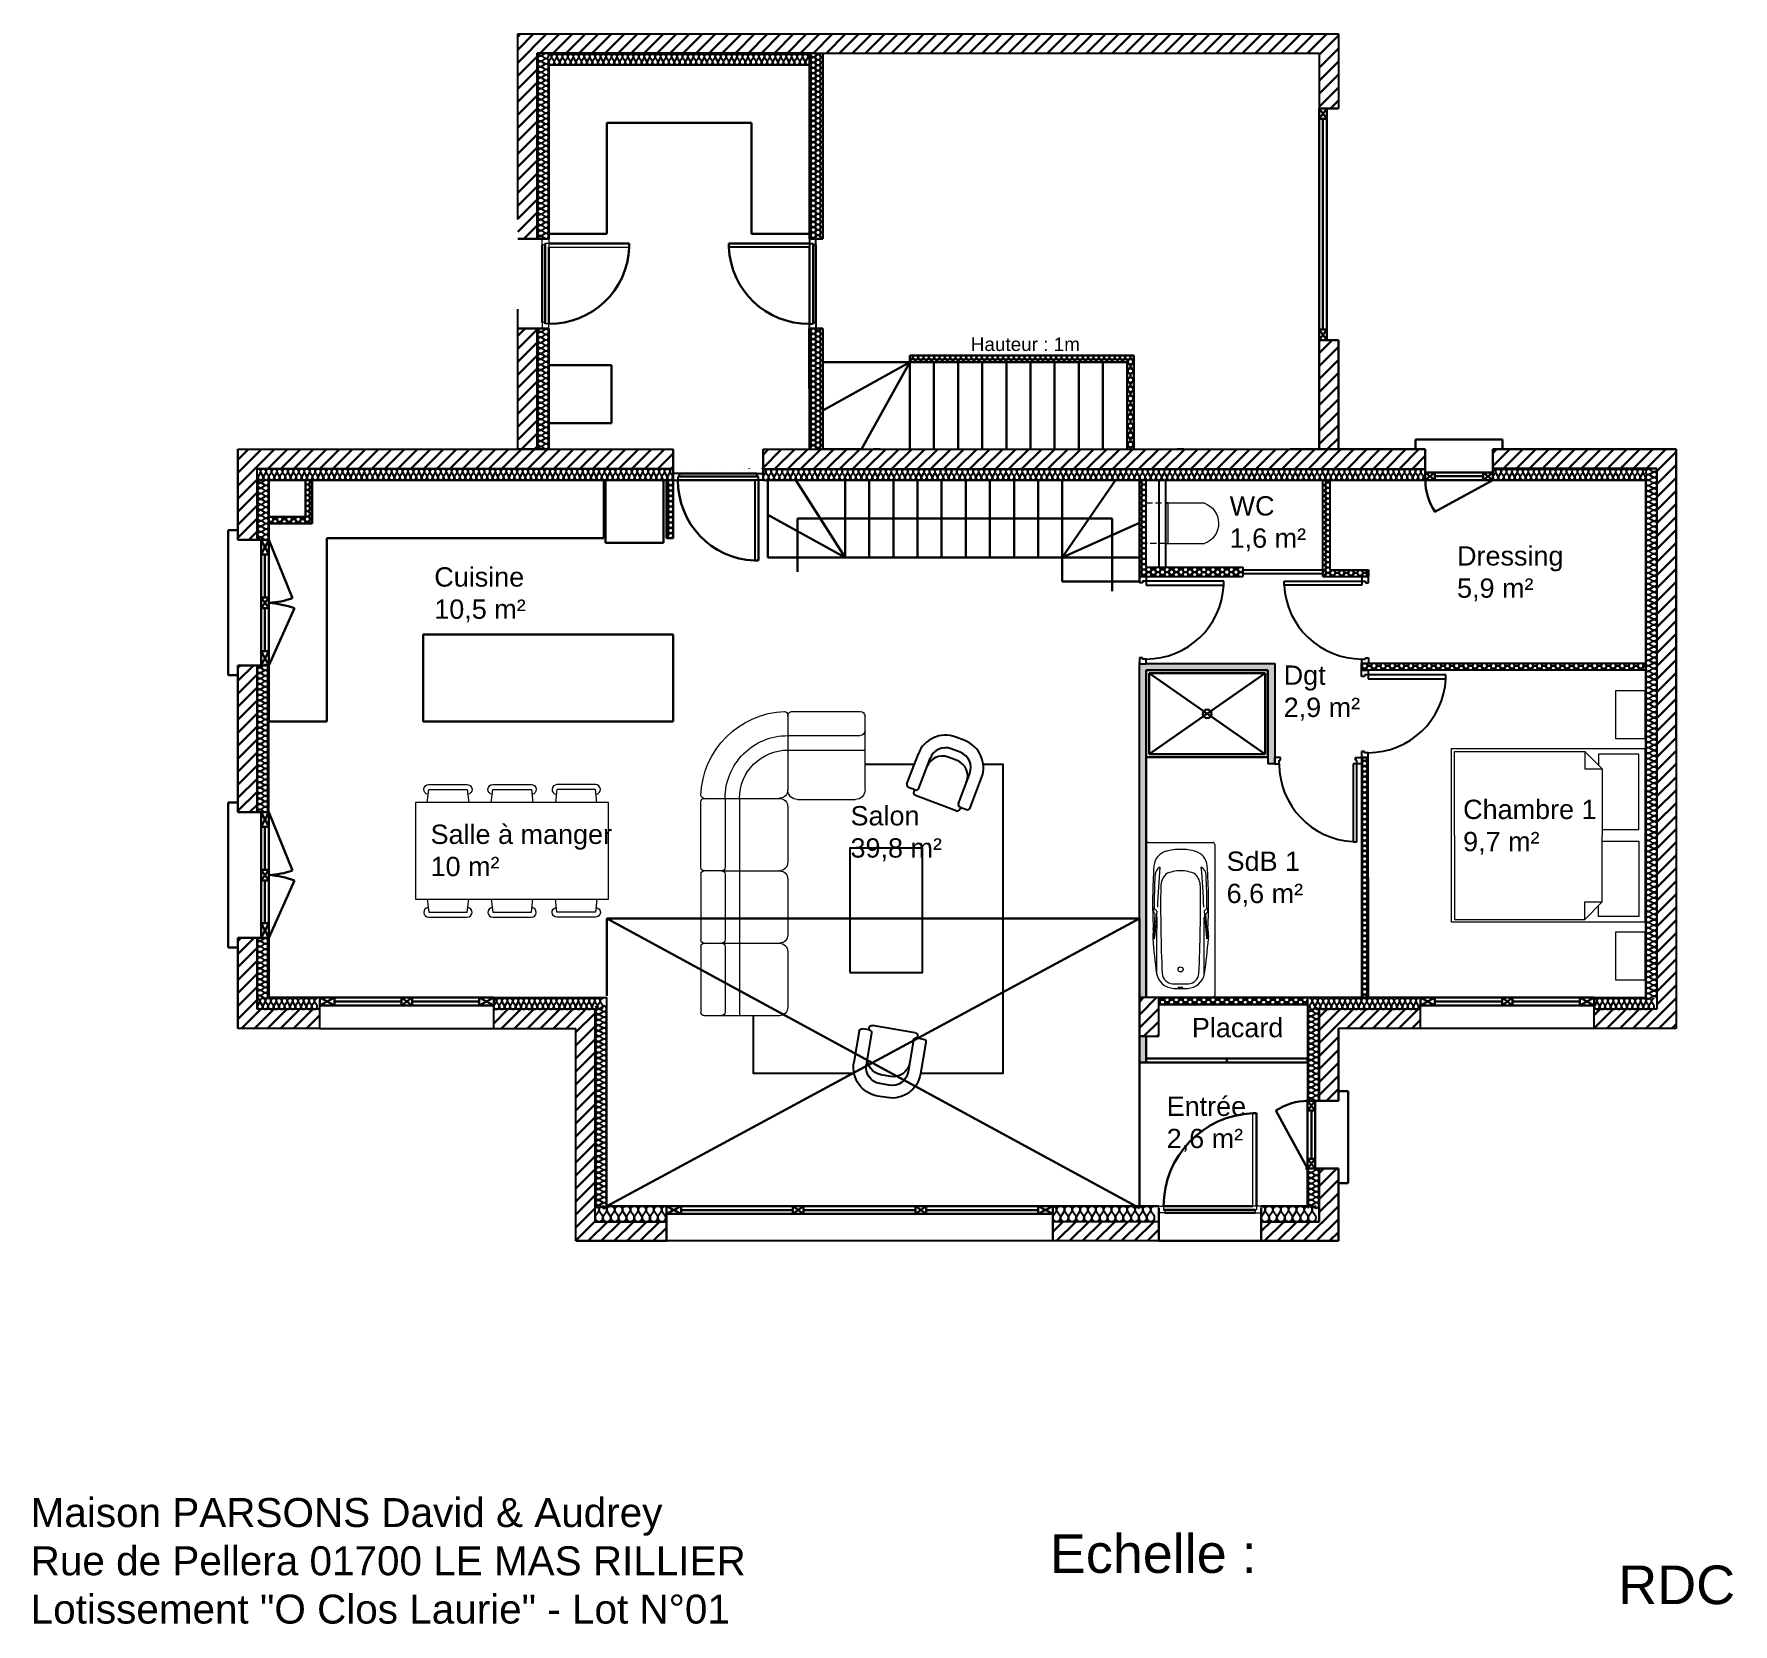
# Model space of a CAD drawing. Header units: millimetres. Extents: x -210 to 11976, y -396 to 3955.
# Drawn here: x -210 to 1550, y -396 to 1250 of the extents above.
import ezdxf

# ---------------------------------------------------------------- set-up
doc = ezdxf.new("R2010")
doc.units = ezdxf.units.MM
doc.linetypes.add('INTERROMPU2', pattern=[9.525, 6.35, -3.175])
for name, color, linetype in [('Cloisons', 8, 'Continuous'), ('Escalier', 9, 'Continuous'), ('Isolation', 6, 'Continuous'), ('MenuisInt', 4, 'Continuous'), ('Mobilier', 180, 'Continuous'), ('Texte', 7, 'Continuous')]:
    doc.layers.add(name, color=color, linetype=linetype)
for name, color, linetype, lineweight in [('Garage', 253, 'Continuous', 5), ('IlotCentralCuisine', 5, 'Continuous', 5), ('MenuisExt', 140, 'Continuous', 18), ('Mobilier2', 150, 'Continuous', 5), ('P-SANITAIRE', 153, 'Continuous', 18), ('VideSurSejour', 7, 'Continuous', 5)]:
    doc.layers.add(name, color=color, linetype=linetype, lineweight=lineweight)
doc.styles.get("Standard").update_dxf_attribs({"font": 'Arial.ttf'})
pattern_1 = [(0, (0, 2), (4.7625, 2.7496306), [3.175, -6.35]), (120, (0, 2), (-4.7625, 2.7496307), [3.175, -6.35]), (60, (0, 2), (1e-08, 5.4992613), [-6.35, 3.175])]

msp = doc.modelspace()

# ---------------------------------------------------------------- texts
at = {"lineweight": 30, "attachment_point": 1}
for s, width, heights, insert, char_height in [('Maison PARSONS David & Audrey\\PRue de Pellera 01700 LE MAS RILLIER\\PLotissement "O Clos Laurie" - Lot N°01', 1153.883, [208], (-213.6, -265.9), 30), ('\\pi94.665;Echelle :', 393.423, [105.6], (747.5, -303.4), 40), ('\\pi139.69;RDC', 393.423, [105.6], (1291.3, -335.8), 40)]:
    msp.add_mtext_dynamic_manual_height_columns(s, width=width, gutter_width=12.5, heights=heights, dxfattribs=dict(at, insert=insert, char_height=char_height))
at = {"layer": 'Texte', "lineweight": 30, "attachment_point": 1}
for s, width, heights, insert, char_height in [('Hauteur : 1m', 202.223, [19.7], (760.3, 936), 14), ('WC\\P1,6 m²', 95.843, [100.2], (1028.4, 771.6), 20), ('Dressing\\P5,9 m²', 143.124, [84.4], (1264, 719.8), 20), ('Cuisine\\P10,5 m²', 104.01, [70.5], (204.5, 698), 20), ('Dgt\\P2,9 m²', 91.789, [92.6], (1084.4, 596.3), 20), ('Chambre 1\\P9,7 m²', 204.913, [90.4], (1270.3, 457.3), 20), ('Salon\\P39,8 m²', 110.535, [62.7], (635.7, 450.7), 20), ('Salle à manger\\P10 m²', 243.6, [67.4], (200.7, 431.5), 20), ('SdB 1\\P6,6 m²', 147.27, [110.3], (1025.3, 403.6), 20), ('Placard', 204.089, [0], (989.3, 231.3), 20), ('Entrée\\P2,6 m²', 110.535, [62.7], (963.2, 149.8), 20)]:
    msp.add_mtext_dynamic_manual_height_columns(s, width=width, gutter_width=12.5, heights=heights, dxfattribs=dict(at, insert=insert, char_height=char_height))

# ---------------------------------------------------------------- blocks, each defined once
blk = doc.blocks.new('Wc chasse integree')
for p, q in [((-21, 20), (-21, 60.3)), ((21, 20), (21, 59.8))]:
    blk.add_line(p, q)
blk.add_lwpolyline([(-21, 20), (-21, 22.8), (21, 22.8), (21, 20)], close=True)
at = {"linetype": 'INTERROMPU2'}
blk.add_lwpolyline([(-21, 20), (-21, 0), (21, 0), (21, 20)], close=True, dxfattribs=at)
blk.add_arc((-0.1, 52.6), 22.3, 18.9464, 159.6936)
blk = doc.blocks.new('*U10')
at = {"flags": 128}
for points in [[(0, 1, -0.505863), (0.24, 0.68), (0.01, 0.32, 1.322645), (0.49, 0.32), (0.26, 0.68, -0.505863), (0.5, 1)], [(0.5, 1, -0.505863), (0.74, 0.68), (0.51, 0.32, 1.322645), (0.99, 0.32), (0.76, 0.68, -0.505863), (1, 1)], [(1, 1, -0.505863), (1.24, 0.68), (1.01, 0.32, 1.322645), (1.49, 0.32), (1.26, 0.68, -0.505863), (1.5, 1)], [(1.5, 1, -0.505863), (1.74, 0.68), (1.51, 0.32, 1.322645), (1.99, 0.32), (1.76, 0.68, -0.505863), (2, 1)], [(2, 1, -0.505863), (2.24, 0.68), (2.01, 0.32, 1.322645), (2.49, 0.32), (2.26, 0.68, -0.505863), (2.5, 1)], [(2.5, 1, -0.505863), (2.74, 0.68), (2.51, 0.32, 1.322645), (2.99, 0.32), (2.76, 0.68, -0.505863), (3, 1)], [(3, 1, -0.505863), (3.24, 0.68), (3.01, 0.32, 1.322645), (3.49, 0.32), (3.26, 0.68, -0.505863), (3.5, 1)], [(3.5, 1, -0.505863), (3.74, 0.68), (3.51, 0.32, 1.322645), (3.99, 0.32), (3.76, 0.68, -0.505863), (4, 1)], [(4, 1, -0.505863), (4.24, 0.68), (4.01, 0.32, 1.322645), (4.49, 0.32), (4.26, 0.68, -0.505863), (4.5, 1)], [(4.5, 1, -0.505863), (4.74, 0.68), (4.51, 0.32, 1.322645), (4.99, 0.32), (4.76, 0.68, -0.505863), (5, 1)], [(5, 1, -0.505863), (5.24, 0.68), (5.01, 0.32, 1.322645), (5.49, 0.32), (5.26, 0.68, -0.505863), (5.5, 1)]]:
    blk.add_lwpolyline(points, format="xyb", dxfattribs=at)
blk = doc.blocks.new('*U14')
at = {"flags": 128}
for points in [[(0, 1, -0.505863), (0.24, 0.68), (0.01, 0.32, 1.322645), (0.49, 0.32), (0.26, 0.68, -0.505863), (0.5, 1)], [(0.5, 1, -0.505863), (0.74, 0.68), (0.51, 0.32, 1.322645), (0.99, 0.32), (0.76, 0.68, -0.505863), (1, 1)], [(1, 1, -0.505863), (1.24, 0.68), (1.01, 0.32, 1.322645), (1.49, 0.32), (1.26, 0.68, -0.505863), (1.5, 1)], [(1.5, 1, -0.505863), (1.74, 0.68), (1.51, 0.32, 1.322645), (1.99, 0.32), (1.76, 0.68, -0.505863), (2, 1)], [(2, 1, -0.505863), (2.24, 0.68), (2.01, 0.32, 1.322645), (2.49, 0.32), (2.26, 0.68, -0.505863), (2.5, 1)], [(2.5, 1, -0.505863), (2.74, 0.68), (2.51, 0.32, 1.322645), (2.99, 0.32), (2.76, 0.68, -0.505863), (3, 1)], [(3, 1, -0.505863), (3.24, 0.68), (3.01, 0.32, 1.322645), (3.49, 0.32), (3.26, 0.68, -0.505863), (3.5, 1)], [(3.5, 1, -0.505863), (3.74, 0.68), (3.51, 0.32, 1.322645), (3.99, 0.32), (3.76, 0.68, -0.505863), (4, 1)], [(4, 1, -0.505863), (4.24, 0.68), (4.01, 0.32, 1.322645), (4.49, 0.32), (4.26, 0.68, -0.505863), (4.5, 1)], [(4.5, 1, -0.505863), (4.74, 0.68), (4.51, 0.32, 1.322645), (4.99, 0.32), (4.76, 0.68, -0.505863), (5, 1)], [(5, 1, -0.505863), (5.24, 0.68), (5.01, 0.32, 1.322645), (5.49, 0.32), (5.26, 0.68, -0.505863), (5.5, 1)], [(5.5, 1, -0.505863), (5.74, 0.68), (5.51, 0.32, 1.322645), (5.99, 0.32), (5.76, 0.68, -0.505863), (6, 1)], [(6, 1, -0.505863), (6.24, 0.68), (6.01, 0.32, 1.322645), (6.49, 0.32), (6.26, 0.68, -0.505863), (6.5, 1)], [(6.5, 1, -0.505863), (6.74, 0.68), (6.51, 0.32, 1.322645), (6.99, 0.32), (6.76, 0.68, -0.505863), (7, 1)], [(7, 1, -0.505863), (7.24, 0.68), (7.01, 0.32, 1.322645), (7.49, 0.32), (7.26, 0.68, -0.505863), (7.5, 1)], [(7.5, 1, -0.505863), (7.74, 0.68), (7.51, 0.32, 1.322645), (7.99, 0.32), (7.76, 0.68, -0.505863), (8, 1)], [(8, 1, -0.505863), (8.24, 0.68), (8.01, 0.32, 1.322645), (8.49, 0.32), (8.26, 0.68, -0.505863), (8.5, 1)], [(8.5, 1, -0.505863), (8.74, 0.68), (8.51, 0.32, 1.322645), (8.99, 0.32), (8.76, 0.68, -0.505863), (9, 1)], [(9, 1, -0.505863), (9.24, 0.68), (9.01, 0.32, 1.322645), (9.49, 0.32), (9.26, 0.68, -0.505863), (9.5, 1)], [(9.5, 1, -0.505863), (9.74, 0.68), (9.51, 0.32, 1.322645), (9.99, 0.32), (9.76, 0.68, -0.505863), (10, 1)], [(10, 1, -0.505863), (10.24, 0.68), (10.01, 0.32, 1.322645), (10.49, 0.32), (10.26, 0.68, -0.505863), (10.5, 1)], [(10.5, 1, -0.505863), (10.74, 0.68), (10.51, 0.32, 1.322645), (10.99, 0.32), (10.76, 0.68, -0.505863), (11, 1)], [(11, 1, -0.505863), (11.24, 0.68), (11.01, 0.32, 1.322645), (11.49, 0.32), (11.26, 0.68, -0.505863), (11.5, 1)], [(11.5, 1, -0.505863), (11.74, 0.68), (11.51, 0.32, 1.322645), (11.99, 0.32), (11.76, 0.68, -0.505863), (12, 1)], [(12, 1, -0.505863), (12.24, 0.68), (12.01, 0.32, 1.322645), (12.49, 0.32), (12.26, 0.68, -0.505863), (12.5, 1)], [(12.5, 1, -0.505863), (12.74, 0.68), (12.51, 0.32, 1.322645), (12.99, 0.32), (12.76, 0.68, -0.505863), (13, 1)], [(13, 1, -0.505863), (13.24, 0.68), (13.01, 0.32, 1.322645), (13.49, 0.32), (13.26, 0.68, -0.505863), (13.5, 1)], [(13.5, 1, -0.505863), (13.74, 0.68), (13.51, 0.32, 1.322645), (13.99, 0.32), (13.76, 0.68, -0.505863), (14, 1)], [(14, 1, -0.505863), (14.24, 0.68), (14.01, 0.32, 1.322645), (14.49, 0.32), (14.26, 0.68, -0.505863), (14.5, 1)], [(14.5, 1, -0.505863), (14.74, 0.68), (14.51, 0.32, 1.322645), (14.99, 0.32), (14.76, 0.68, -0.505863), (15, 1)], [(15, 1, -0.505863), (15.24, 0.68), (15.01, 0.32, 1.322645), (15.49, 0.32), (15.26, 0.68, -0.505863), (15.5, 1)], [(15.5, 1, -0.505863), (15.74, 0.68), (15.51, 0.32, 1.322645), (15.99, 0.32), (15.76, 0.68, -0.505863), (16, 1)], [(16, 1, -0.505863), (16.24, 0.68), (16.01, 0.32, 1.322645), (16.49, 0.32), (16.26, 0.68, -0.505863), (16.5, 1)], [(16.5, 1, -0.505863), (16.74, 0.68), (16.51, 0.32, 1.322645), (16.99, 0.32), (16.76, 0.68, -0.505863), (17, 1)], [(17, 1, -0.505863), (17.24, 0.68), (17.01, 0.32, 1.322645), (17.49, 0.32), (17.26, 0.68, -0.505863), (17.5, 1)], [(17.5, 1, -0.505863), (17.74, 0.68), (17.51, 0.32, 1.322645), (17.99, 0.32), (17.76, 0.68, -0.505863), (18, 1)], [(18, 1, -0.505863), (18.24, 0.68), (18.01, 0.32, 1.322645), (18.49, 0.32), (18.26, 0.68, -0.505863), (18.5, 1)]]:
    blk.add_lwpolyline(points, format="xyb", dxfattribs=at)
blk = doc.blocks.new('Tavolo 200x100')
at = {"layer": 'Mobilier2'}
for points in [[(13, 108.6, -0.946147), (13.6, 118.6), (53.6, 118.6, -0.946147), (54.1, 108.6)], [(120.6, 108.6, 0.946147), (120, 118.6), (80, 118.6, 0.946147), (79.4, 108.6)], [(187, 108.6, 0.946147), (186.4, 118.6), (146.4, 118.6, 0.946147), (145.9, 108.6)], [(13, -8.6, 0.946147), (13.6, -18.6), (53.6, -18.6, 0.946147), (54.1, -8.6)], [(120.6, -8.6, -0.946147), (120, -18.6), (80, -18.6, -0.946147), (79.4, -8.6)], [(187, -8.6, -0.946147), (186.4, -18.6), (146.4, -18.6, -0.946147), (145.9, -8.6)]]:
    blk.add_lwpolyline(points, format="xyb", dxfattribs=at)
for points in [[(12.1, 100), (13.6, 113.6), (53.6, 113.6), (55.1, 100)], [(121.5, 100), (120, 113.6), (80, 113.6), (78.5, 100)], [(187.9, 100), (186.4, 113.6), (146.4, 113.6), (144.9, 100)], [(12.1, 0), (13.6, -13.6), (53.6, -13.6), (55.1, 0)], [(121.5, 0), (120, -13.6), (80, -13.6), (78.5, 0)], [(187.9, 0), (186.4, -13.6), (146.4, -13.6), (144.9, 0)]]:
    blk.add_lwpolyline(points, dxfattribs=at)
blk.add_lwpolyline([(0, 100), (200, 100), (200, 0), (0, 0)], close=True, dxfattribs=at)
blk = doc.blocks.new('angolare1')
at = {"layer": 'Mobilier2'}
for p, q in [((1.213, 0.8), (1.975, 0.8)), ((1.625, 0), (1.625, 0.8)), ((1.775, 0), (1.775, 0.75)), ((2.025, 0.05), (2.025, 0.75)), ((1.113, 0.1), (1.113, 0.7)), ((-0.463, 0), (-1.038, 0)), ((0.287, 0), (-0.287, 0)), ((1.037, 0), (0.463, 0)), ((1.99, 0), (1.213, 0)), ((1.74, 0), (1.213, 0)), ((-1.125, -0.685), (-1.125, -0.087)), ((-0.375, -0.685), (-0.375, -0.087)), ((0.375, -0.685), (0.375, -0.087)), ((1.125, -0.865), (1.125, -0.087)), ((-1.125, -0.865), (-1.125, -0.685)), ((-0.41, -0.65), (-1.09, -0.65)), ((-0.375, -0.865), (-0.375, -0.685)), ((0.34, -0.65), (-0.34, -0.65)), ((0.375, -0.685), (0.375, -0.865)), ((1.125, -0.65), (0.41, -0.65)), ((-0.41, -0.9), (-1.09, -0.9)), ((0.34, -0.9), (-0.34, -0.9)), ((0.41, -0.9), (1.09, -0.9))]:
    blk.add_line(p, q, dxfattribs=at)
blk.add_lwpolyline([(1.125, -0.5), (-1.125, -0.5)], dxfattribs=at)
for centre, radius, start, end in [((1.213, 0.7), 0.1, 90, 180), ((1.825, 0.75), 0.05, 90, 180), ((1.975, 0.75), 0.05, 0, 90), ((-1.038, -0.087), 0.0875, 90, 180), ((-0.463, -0.087), 0.0875, 0, 90), ((-0.287, -0.087), 0.0875, 90, 180), ((0.287, -0.087), 0.0875, 0, 90), ((0.463, -0.087), 0.0875, 90, 180), ((1.037, -0.087), 0.0875, 0, 90), ((1.213, 0.1), 0.1, 180, 270), ((1.125, 0), 0.5, 270, 0), ((1.213, -0.087), 0.0875, 90, 180), ((1.125, 0), 0.65, 270, 0), ((1.975, 0.05), 0.05, 270, 0), ((1.99, -0.035), 0.035, 0, 90), ((1.125, 0), 0.9, 271.8625, 358.1375), ((-1.09, -0.685), 0.035, 90, 180), ((-0.41, -0.685), 0.035, 0, 90), ((-0.34, -0.685), 0.035, 90, 180), ((0.34, -0.685), 0.035, 0, 90), ((0.41, -0.685), 0.035, 90, 180), ((-1.09, -0.865), 0.035, 180, 270), ((-0.41, -0.865), 0.035, 270, 0), ((-0.34, -0.865), 0.035, 180, 270), ((0.34, -0.865), 0.035, 270, 0), ((0.41, -0.865), 0.035, 180, 270), ((1.09, -0.865), 0.035, 270, 0), ((1.16, -0.865), 0.035, 180, 260.5452)]:
    blk.add_arc(centre, radius, start, end, dxfattribs=at)
blk = doc.blocks.new('ORR14C187')
for p, q in [((0.05, 0.712), (-0.05, 0.712)), ((0.05, 0.582), (-0.05, 0.582)), ((-0.35, 0.081), (-0.35, 0.412)), ((-0.22, 0.081), (-0.22, 0.412)), ((0.05, 0.49), (-0.05, 0.49)), ((0.22, 0.081), (0.22, 0.412)), ((0.35, 0.081), (0.35, 0.412)), ((-0.25, 0.051), (-0.32, 0.051)), ((-0.255, 0.051), (-0.255, 0.03)), ((-0.255, 0.051), (-0.255, 0.051)), ((-0.255, 0.051), (-0.255, 0.051)), ((-0.255, 0.051), (-0.255, 0.051)), ((-0.255, 0.051), (-0.255, 0.051)), ((-0.255, 0.051), (-0.255, 0.051)), ((-0.255, 0.051), (-0.255, 0.051)), ((-0.255, 0.051), (-0.255, 0.051)), ((-0.255, 0.051), (-0.255, 0.051)), ((-0.255, 0.051), (-0.255, 0.051)), ((-0.255, 0.051), (-0.255, 0.051)), ((-0.255, 0.051), (-0.255, 0.051)), ((-0.255, 0.051), (-0.255, 0.051)), ((-0.255, 0.051), (-0.255, 0.051)), ((-0.255, 0.051), (-0.255, 0.051)), ((-0.255, 0.051), (-0.255, 0.051)), ((-0.255, 0.051), (-0.255, 0.051)), ((-0.255, 0.051), (-0.255, 0.051)), ((-0.255, 0.051), (-0.255, 0.051)), ((-0.255, 0.051), (-0.255, 0.051)), ((-0.255, 0.051), (-0.255, 0.051)), ((-0.255, 0.051), (-0.255, 0.051)), ((-0.255, 0.051), (-0.255, 0.051)), ((-0.255, 0.051), (-0.255, 0.051)), ((-0.255, 0.051), (-0.255, 0.051)), ((-0.255, 0.051), (-0.255, 0.051)), ((-0.255, 0.051), (-0.255, 0.051)), ((-0.255, 0.051), (-0.255, 0.051)), ((-0.255, 0.051), (-0.255, 0.051)), ((-0.255, 0.051), (-0.255, 0.051)), ((-0.255, 0.051), (-0.255, 0.051)), ((-0.255, 0.051), (-0.255, 0.051)), ((-0.255, 0.051), (-0.255, 0.051)), ((-0.255, 0.051), (-0.255, 0.051)), ((-0.255, 0.051), (-0.255, 0.051)), ((-0.255, 0.051), (-0.255, 0.051)), ((-0.255, 0.051), (-0.255, 0.051)), ((-0.255, 0.051), (-0.255, 0.051)), ((-0.255, 0.051), (-0.255, 0.051)), ((-0.255, 0.051), (-0.255, 0.051)), ((-0.255, 0.051), (-0.255, 0.051)), ((-0.255, 0.051), (-0.255, 0.051)), ((-0.255, 0.051), (-0.255, 0.051)), ((-0.255, 0.051), (-0.255, 0.051)), ((-0.255, 0.051), (-0.255, 0.051)), ((-0.255, 0.051), (-0.255, 0.051)), ((-0.255, 0.051), (-0.255, 0.051)), ((-0.255, 0.051), (-0.255, 0.051)), ((-0.255, 0.051), (-0.255, 0.051)), ((-0.255, 0.051), (-0.255, 0.051)), ((-0.255, 0.051), (-0.255, 0.051)), ((-0.255, 0.051), (-0.255, 0.051)), ((0.225, 0), (-0.225, 0)), ((0.25, 0.051), (0.32, 0.051)), ((0.255, 0.051), (0.255, 0.03))]:
    blk.add_line(p, q)
for centre, radius, start, end in [((-0.05, 0.412), 0.3, 90, 180), ((0.05, 0.412), 0.3, 0, 90), ((-0.05, 0.412), 0.17, 90, 180), ((0.05, 0.412), 0.17, 0, 90), ((-0.05, 0.32), 0.17, 90, 180), ((0.05, 0.32), 0.17, 0, 90), ((-0.32, 0.081), 0.03, 180, 270), ((-0.255, 0.051), 0.0000001, 90, 180), ((-0.255, 0.051), 0.0000001, 0, 90), ((-0.255, 0.051), 0.0000001, 270, 0), ((-0.255, 0.051), 0.0000001, 180, 270), ((-0.255, 0.051), 0.0000001, 90, 180), ((-0.255, 0.051), 0.0000001, 180, 270), ((-0.255, 0.051), 0.0000001, 270, 360), ((-0.255, 0.051), 0.0000001, 360, 90), ((-0.255, 0.051), 0.0000001, 90, 180), ((-0.255, 0.051), 0.0000001, 0, 90), ((-0.255, 0.051), 0.0000001, 270, 0), ((-0.255, 0.051), 0.0000001, 90, 180), ((-0.255, 0.051), 0.0000001, 180, 270), ((-0.255, 0.051), 0.0000001, 270, 0), ((-0.255, 0.051), 0.0000001, 0, 90), ((-0.255, 0.051), 0.0000001, 90, 180), ((-0.255, 0.051), 0.0000001, 180, 270), ((-0.255, 0.051), 0.0000001, 180, 270), ((-0.255, 0.051), 0.0000001, 152.5342, 270), ((-0.255, 0.051), 0.0000001, 90, 152.5342), ((-0.255, 0.051), 0.0000001, 152.5342, 270), ((-0.255, 0.051), 0.0000001, 90, 152.5342), ((-0.255, 0.051), 0.0000001, 90, 152.5342), ((-0.255, 0.051), 0.0000001, 90, 152.5342), ((-0.255, 0.051), 0.0000001, 332.5342, 90), ((-0.255, 0.051), 0.0000001, 270, 332.5342), ((-0.255, 0.051), 0.0000001, 332.5342, 90), ((-0.255, 0.051), 0.0000001, 270, 332.5342), ((-0.255, 0.051), 0.0000001, 332.5342, 90), ((-0.255, 0.051), 0.0000001, 152.5342, 270), ((-0.255, 0.051), 0.0000001, 90, 152.5342), ((-0.255, 0.051), 0.0000001, 332.5342, 90), ((-0.255, 0.051), 0.0000001, 270, 332.5342), ((-0.255, 0.051), 0.0000003, 332.5342, 90), ((-0.255, 0.051), 0.0000003, 332.5342, 90), ((-0.255, 0.051), 0.0000003, 270, 332.5342), ((-0.255, 0.051), 0.0000003, 152.5342, 270), ((-0.255, 0.051), 0.0000003, 90, 152.5342), ((-0.225, 0.03), 0.03, 180, 270), ((-0.25, 0.081), 0.03, 270, 0), ((0.25, 0.081), 0.03, 180, 270), ((0.225, 0.03), 0.03, 270, 0), ((0.32, 0.081), 0.03, 270, 0)]:
    blk.add_arc(centre, radius, start, end)
blk = doc.blocks.new('Gruppo-48')
at = {"layer": 'Mobilier', "lineweight": 20}
for p, q in [((-34.045, 75.584), (-34.045, 76.084)), ((-34.045, 76.084), (-33.745, 76.084)), ((-33.745, 76.084), (-33.745, 75.584)), ((-33.745, 75.584), (-34.045, 75.584)), ((-34.045, 73.684), (-34.045, 75.484)), ((-34.045, 75.484), (-32.045, 75.484)), ((-33.985, 74.644), (-33.985, 75.424)), ((-33.985, 75.424), (-33.565, 75.424)), ((-33.605, 75.274), (-33.425, 75.454)), ((-33.565, 75.424), (-33.565, 75.314)), ((-32.075, 75.454), (-33.425, 75.454)), ((-33.425, 75.454), (-33.425, 75.274)), ((-32.075, 74.584), (-32.075, 75.454)), ((-32.045, 75.484), (-32.045, 73.684)), ((-33.425, 75.274), (-33.605, 75.274)), ((-33.605, 75.274), (-33.605, 74.584)), ((-33.605, 74.644), (-33.985, 74.644)), ((-33.605, 74.524), (-33.985, 74.524)), ((-33.985, 74.524), (-33.985, 73.744)), ((-33.605, 73.894), (-33.605, 74.584)), ((-32.075, 74.584), (-32.075, 73.714)), ((-33.425, 73.894), (-33.605, 73.894)), ((-33.605, 73.894), (-33.425, 73.714)), ((-33.565, 73.744), (-33.565, 73.854)), ((-33.425, 73.714), (-33.425, 73.894)), ((-32.045, 73.684), (-34.045, 73.684)), ((-34.045, 73.084), (-34.045, 73.584)), ((-34.045, 73.584), (-33.745, 73.584)), ((-33.985, 73.744), (-33.565, 73.744)), ((-33.745, 73.584), (-33.745, 73.084)), ((-32.075, 73.714), (-33.425, 73.714)), ((-33.745, 73.084), (-34.045, 73.084))]:
    blk.add_line(p, q, dxfattribs=at)
blk = doc.blocks.new('*U84')
at = {"flags": 128}
for points in [[(0, 1, -0.505863), (0.24, 0.68), (0.01, 0.32, 1.322645), (0.49, 0.32), (0.26, 0.68, -0.505863), (0.5, 1)], [(0.5, 1, -0.505863), (0.74, 0.68), (0.51, 0.32, 1.322645), (0.99, 0.32), (0.76, 0.68, -0.505863), (1, 1)], [(1, 1, -0.505863), (1.24, 0.68), (1.01, 0.32, 1.322645), (1.49, 0.32), (1.26, 0.68, -0.505863), (1.5, 1)], [(1.5, 1, -0.505863), (1.74, 0.68), (1.51, 0.32, 1.322645), (1.99, 0.32), (1.76, 0.68, -0.505863), (2, 1)], [(2, 1, -0.505863), (2.24, 0.68), (2.01, 0.32, 1.322645), (2.49, 0.32), (2.26, 0.68, -0.505863), (2.5, 1)], [(2.5, 1, -0.505863), (2.74, 0.68), (2.51, 0.32, 1.322645), (2.99, 0.32), (2.76, 0.68, -0.505863), (3, 1)], [(3, 1, -0.505863), (3.24, 0.68), (3.01, 0.32, 1.322645), (3.49, 0.32), (3.26, 0.68, -0.505863), (3.5, 1)], [(3.5, 1, -0.505863), (3.74, 0.68), (3.51, 0.32, 1.322645), (3.99, 0.32), (3.76, 0.68, -0.505863), (4, 1)], [(4, 1, -0.505863), (4.24, 0.68), (4.01, 0.32, 1.322645), (4.49, 0.32), (4.26, 0.68, -0.505863), (4.5, 1)], [(4.5, 1, -0.505863), (4.74, 0.68), (4.51, 0.32, 1.322645), (4.99, 0.32), (4.76, 0.68, -0.505863), (5, 1)], [(5, 1, -0.505863), (5.24, 0.68), (5.01, 0.32, 1.322645), (5.49, 0.32), (5.26, 0.68, -0.505863), (5.5, 1)], [(5.5, 1, -0.505863), (5.74, 0.68), (5.51, 0.32, 1.322645), (5.99, 0.32), (5.76, 0.68, -0.505863), (6, 1)], [(6, 1, -0.505863), (6.24, 0.68), (6.01, 0.32, 1.322645), (6.49, 0.32), (6.26, 0.68, -0.505863), (6.5, 1)], [(6.5, 1, -0.505863), (6.74, 0.68), (6.51, 0.32, 1.322645), (6.99, 0.32), (6.76, 0.68, -0.505863), (7, 1)], [(7, 1, -0.505863), (7.24, 0.68), (7.01, 0.32, 1.322645), (7.49, 0.32), (7.26, 0.68, -0.505863), (7.5, 1)], [(7.5, 1, -0.505863), (7.74, 0.68), (7.51, 0.32, 1.322645), (7.99, 0.32), (7.76, 0.68, -0.505863), (8, 1)], [(8, 1, -0.505863), (8.24, 0.68), (8.01, 0.32, 1.322645), (8.49, 0.32), (8.26, 0.68, -0.505863), (8.5, 1)], [(8.5, 1, -0.505863), (8.74, 0.68), (8.51, 0.32, 1.322645), (8.99, 0.32), (8.76, 0.68, -0.505863), (9, 1)], [(9, 1, -0.505863), (9.24, 0.68), (9.01, 0.32, 1.322645), (9.49, 0.32), (9.26, 0.68, -0.505863), (9.5, 1)], [(9.5, 1, -0.505863), (9.74, 0.68), (9.51, 0.32, 1.322645), (9.99, 0.32), (9.76, 0.68, -0.505863), (10, 1)], [(10, 1, -0.505863), (10.24, 0.68), (10.01, 0.32, 1.322645), (10.49, 0.32), (10.26, 0.68, -0.505863), (10.5, 1)], [(10.5, 1, -0.505863), (10.74, 0.68), (10.51, 0.32, 1.322645), (10.99, 0.32), (10.76, 0.68, -0.505863), (11, 1)], [(11, 1, -0.505863), (11.24, 0.68), (11.01, 0.32, 1.322645), (11.49, 0.32), (11.26, 0.68, -0.505863), (11.5, 1)], [(11.5, 1, -0.505863), (11.74, 0.68), (11.51, 0.32, 1.322645), (11.99, 0.32), (11.76, 0.68, -0.505863), (12, 1)], [(12, 1, -0.505863), (12.24, 0.68), (12.01, 0.32, 1.322645), (12.49, 0.32), (12.26, 0.68, -0.505863), (12.5, 1)], [(12.5, 1, -0.505863), (12.74, 0.68), (12.51, 0.32, 1.322645), (12.99, 0.32), (12.76, 0.68, -0.505863), (13, 1)], [(13, 1, -0.505863), (13.24, 0.68), (13.01, 0.32, 1.322645), (13.49, 0.32), (13.26, 0.68, -0.505863), (13.5, 1)], [(13.5, 1, -0.505863), (13.74, 0.68), (13.51, 0.32, 1.322645), (13.99, 0.32), (13.76, 0.68, -0.505863), (14, 1)], [(14, 1, -0.505863), (14.24, 0.68), (14.01, 0.32, 1.322645), (14.49, 0.32), (14.26, 0.68, -0.505863), (14.5, 1)], [(14.5, 1, -0.505863), (14.74, 0.68), (14.51, 0.32, 1.322645), (14.99, 0.32), (14.76, 0.68, -0.505863), (15, 1)], [(15, 1, -0.505863), (15.24, 0.68), (15.01, 0.32, 1.322645), (15.49, 0.32), (15.26, 0.68, -0.505863), (15.5, 1)], [(15.5, 1, -0.505863), (15.74, 0.68), (15.51, 0.32, 1.322645), (15.99, 0.32), (15.76, 0.68, -0.505863), (16, 1)], [(16, 1, -0.505863), (16.24, 0.68), (16.01, 0.32, 1.322645), (16.49, 0.32), (16.26, 0.68, -0.505863), (16.5, 1)], [(16.5, 1, -0.505863), (16.74, 0.68), (16.51, 0.32, 1.322645), (16.99, 0.32), (16.76, 0.68, -0.505863), (17, 1)], [(17, 1, -0.505863), (17.24, 0.68), (17.01, 0.32, 1.322645), (17.49, 0.32), (17.26, 0.68, -0.505863), (17.5, 1)], [(17.5, 1, -0.505863), (17.74, 0.68), (17.51, 0.32, 1.322645), (17.99, 0.32), (17.76, 0.68, -0.505863), (18, 1)], [(18, 1, -0.505863), (18.24, 0.68), (18.01, 0.32, 1.322645), (18.49, 0.32), (18.26, 0.68, -0.505863), (18.5, 1)], [(18.5, 1, -0.505863), (18.74, 0.68), (18.51, 0.32, 1.322645), (18.99, 0.32), (18.76, 0.68, -0.505863), (19, 1)], [(19, 1, -0.505863), (19.24, 0.68), (19.01, 0.32, 1.322645), (19.49, 0.32), (19.26, 0.68, -0.505863), (19.5, 1)], [(19.5, 1, -0.505863), (19.74, 0.68), (19.51, 0.32, 1.322645), (19.99, 0.32), (19.76, 0.68, -0.505863), (20, 1)], [(20, 1, -0.505863), (20.24, 0.68), (20.01, 0.32, 1.322645), (20.49, 0.32), (20.26, 0.68, -0.505863), (20.5, 1)], [(20.5, 1, -0.505863), (20.74, 0.68), (20.51, 0.32, 1.322645), (20.99, 0.32), (20.76, 0.68, -0.505863), (21, 1)], [(21, 1, -0.505863), (21.24, 0.68), (21.01, 0.32, 1.322645), (21.49, 0.32), (21.26, 0.68, -0.505863), (21.5, 1)], [(21.5, 1, -0.505863), (21.74, 0.68), (21.51, 0.32, 1.322645), (21.99, 0.32), (21.76, 0.68, -0.505863), (22, 1)], [(22, 1, -0.505863), (22.24, 0.68), (22.01, 0.32, 1.322645), (22.49, 0.32), (22.26, 0.68, -0.505863), (22.5, 1)], [(22.5, 1, -0.505863), (22.74, 0.68), (22.51, 0.32, 1.322645), (22.99, 0.32), (22.76, 0.68, -0.505863), (23, 1)], [(23, 1, -0.505863), (23.24, 0.68), (23.01, 0.32, 1.322645), (23.49, 0.32), (23.26, 0.68, -0.505863), (23.5, 1)], [(23.5, 1, -0.505863), (23.74, 0.68), (23.51, 0.32, 1.322645), (23.99, 0.32), (23.76, 0.68, -0.505863), (24, 1)], [(24, 1, -0.505863), (24.24, 0.68), (24.01, 0.32, 1.322645), (24.49, 0.32), (24.26, 0.68, -0.505863), (24.5, 1)], [(24.5, 1, -0.505863), (24.74, 0.68), (24.51, 0.32, 1.322645), (24.99, 0.32), (24.76, 0.68, -0.505863), (25, 1)], [(25, 1, -0.505863), (25.24, 0.68), (25.01, 0.32, 1.322645), (25.49, 0.32), (25.26, 0.68, -0.505863), (25.5, 1)], [(25.5, 1, -0.505863), (25.74, 0.68), (25.51, 0.32, 1.322645), (25.99, 0.32), (25.76, 0.68, -0.505863), (26, 1)], [(26, 1, -0.505863), (26.24, 0.68), (26.01, 0.32, 1.322645), (26.49, 0.32), (26.26, 0.68, -0.505863), (26.5, 1)], [(26.5, 1, -0.505863), (26.74, 0.68), (26.51, 0.32, 1.322645), (26.99, 0.32), (26.76, 0.68, -0.505863), (27, 1)], [(27, 1, -0.505863), (27.24, 0.68), (27.01, 0.32, 1.322645), (27.49, 0.32), (27.26, 0.68, -0.505863), (27.5, 1)], [(27.5, 1, -0.505863), (27.74, 0.68), (27.51, 0.32, 1.322645), (27.99, 0.32), (27.76, 0.68, -0.505863), (28, 1)], [(28, 1, -0.505863), (28.24, 0.68), (28.01, 0.32, 1.322645), (28.49, 0.32), (28.26, 0.68, -0.505863), (28.5, 1)], [(28.5, 1, -0.505863), (28.74, 0.68), (28.51, 0.32, 1.322645), (28.99, 0.32), (28.76, 0.68, -0.505863), (29, 1)], [(29, 1, -0.505863), (29.24, 0.68), (29.01, 0.32, 1.322645), (29.49, 0.32), (29.26, 0.68, -0.505863), (29.5, 1)], [(29.5, 1, -0.505863), (29.74, 0.68), (29.51, 0.32, 1.322645), (29.99, 0.32), (29.76, 0.68, -0.505863), (30, 1)], [(30, 1, -0.505863), (30.24, 0.68), (30.01, 0.32, 1.322645), (30.49, 0.32), (30.26, 0.68, -0.505863), (30.5, 1)], [(30.5, 1, -0.505863), (30.74, 0.68), (30.51, 0.32, 1.322645), (30.99, 0.32), (30.76, 0.68, -0.505863), (31, 1)], [(31, 1, -0.505863), (31.24, 0.68), (31.01, 0.32, 1.322645), (31.49, 0.32), (31.26, 0.68, -0.505863), (31.5, 1)], [(31.5, 1, -0.505863), (31.74, 0.68), (31.51, 0.32, 1.322645), (31.99, 0.32), (31.76, 0.68, -0.505863), (32, 1)], [(32, 1, -0.505863), (32.24, 0.68), (32.01, 0.32, 1.322645), (32.49, 0.32), (32.26, 0.68, -0.505863), (32.5, 1)], [(32.5, 1, -0.505863), (32.74, 0.68), (32.51, 0.32, 1.322645), (32.99, 0.32), (32.76, 0.68, -0.505863), (33, 1)], [(33, 1, -0.505863), (33.24, 0.68), (33.01, 0.32, 1.322645), (33.49, 0.32), (33.26, 0.68, -0.505863), (33.5, 1)], [(33.5, 1, -0.505863), (33.74, 0.68), (33.51, 0.32, 1.322645), (33.99, 0.32), (33.76, 0.68, -0.505863), (34, 1)], [(34, 1, -0.505863), (34.24, 0.68), (34.01, 0.32, 1.322645), (34.49, 0.32), (34.26, 0.68, -0.505863), (34.5, 1)], [(34.5, 1, -0.505863), (34.74, 0.68), (34.51, 0.32, 1.322645), (34.99, 0.32), (34.76, 0.68, -0.505863), (35, 1)], [(35, 1, -0.505863), (35.24, 0.68), (35.01, 0.32, 1.322645), (35.49, 0.32), (35.26, 0.68, -0.505863), (35.5, 1)], [(35.5, 1, -0.505863), (35.74, 0.68), (35.51, 0.32, 1.322645), (35.99, 0.32), (35.76, 0.68, -0.505863), (36, 1)], [(36, 1, -0.505863), (36.24, 0.68), (36.01, 0.32, 1.322645), (36.49, 0.32), (36.26, 0.68, -0.505863), (36.5, 1)], [(36.5, 1, -0.505863), (36.74, 0.68), (36.51, 0.32, 1.322645), (36.99, 0.32), (36.76, 0.68, -0.505863), (37, 1)], [(37, 1, -0.505863), (37.24, 0.68), (37.01, 0.32, 1.322645), (37.49, 0.32), (37.26, 0.68, -0.505863), (37.5, 1)], [(37.5, 1, -0.505863), (37.74, 0.68), (37.51, 0.32, 1.322645), (37.99, 0.32), (37.76, 0.68, -0.505863), (38, 1)], [(38, 1, -0.505863), (38.24, 0.68), (38.01, 0.32, 1.322645), (38.49, 0.32), (38.26, 0.68, -0.505863), (38.5, 1)], [(38.5, 1, -0.505863), (38.74, 0.68), (38.51, 0.32, 1.322645), (38.99, 0.32), (38.76, 0.68, -0.505863), (39, 1)], [(39, 1, -0.505863), (39.24, 0.68), (39.01, 0.32, 1.322645), (39.49, 0.32), (39.26, 0.68, -0.505863), (39.5, 1)], [(39.5, 1, -0.505863), (39.74, 0.68), (39.51, 0.32, 1.322645), (39.99, 0.32), (39.76, 0.68, -0.505863), (40, 1)], [(40, 1, -0.505863), (40.24, 0.68), (40.01, 0.32, 1.322645), (40.49, 0.32), (40.26, 0.68, -0.505863), (40.5, 1)], [(40.5, 1, -0.505863), (40.74, 0.68), (40.51, 0.32, 1.322645), (40.99, 0.32), (40.76, 0.68, -0.505863), (41, 1)], [(41, 1, -0.505863), (41.24, 0.68), (41.01, 0.32, 1.322645), (41.49, 0.32), (41.26, 0.68, -0.505863), (41.5, 1)], [(41.5, 1, -0.505863), (41.74, 0.68), (41.51, 0.32, 1.322645), (41.99, 0.32), (41.76, 0.68, -0.505863), (42, 1)], [(42, 1, -0.505863), (42.24, 0.68), (42.01, 0.32, 1.322645), (42.49, 0.32), (42.26, 0.68, -0.505863), (42.5, 1)], [(42.5, 1, -0.505863), (42.74, 0.68), (42.51, 0.32, 1.322645), (42.99, 0.32), (42.76, 0.68, -0.505863), (43, 1)], [(43, 1, -0.505863), (43.24, 0.68), (43.01, 0.32, 1.322645), (43.49, 0.32), (43.26, 0.68, -0.505863), (43.5, 1)], [(43.5, 1, -0.505863), (43.74, 0.68), (43.51, 0.32, 1.322645), (43.99, 0.32), (43.76, 0.68, -0.505863), (44, 1)], [(44, 1, -0.505863), (44.24, 0.68), (44.01, 0.32, 1.322645), (44.49, 0.32), (44.26, 0.68, -0.505863), (44.5, 1)], [(44.5, 1, -0.505863), (44.74, 0.68), (44.51, 0.32, 1.322645), (44.99, 0.32), (44.76, 0.68, -0.505863), (45, 1)], [(45, 1, -0.505863), (45.24, 0.68), (45.01, 0.32, 1.322645), (45.49, 0.32), (45.26, 0.68, -0.505863), (45.5, 1)], [(45.5, 1, -0.505863), (45.74, 0.68), (45.51, 0.32, 1.322645), (45.99, 0.32), (45.76, 0.68, -0.505863), (46, 1)], [(46, 1, -0.505863), (46.24, 0.68), (46.01, 0.32, 1.322645), (46.49, 0.32), (46.26, 0.68, -0.505863), (46.5, 1)], [(46.5, 1, -0.505863), (46.74, 0.68), (46.51, 0.32, 1.322645), (46.99, 0.32), (46.76, 0.68, -0.505863), (47, 1)], [(47, 1, -0.505863), (47.24, 0.68), (47.01, 0.32, 1.322645), (47.49, 0.32), (47.26, 0.68, -0.505863), (47.5, 1)], [(47.5, 1, -0.505863), (47.74, 0.68), (47.51, 0.32, 1.322645), (47.99, 0.32), (47.76, 0.68, -0.505863), (48, 1)], [(48, 1, -0.505863), (48.24, 0.68), (48.01, 0.32, 1.322645), (48.49, 0.32), (48.26, 0.68, -0.505863), (48.5, 1)], [(48.5, 1, -0.505863), (48.74, 0.68), (48.51, 0.32, 1.322645), (48.99, 0.32), (48.76, 0.68, -0.505863), (49, 1)], [(49, 1, -0.505863), (49.24, 0.68), (49.01, 0.32, 1.322645), (49.49, 0.32), (49.26, 0.68, -0.505863), (49.5, 1)], [(49.5, 1, -0.505863), (49.74, 0.68), (49.51, 0.32, 1.322645), (49.99, 0.32), (49.76, 0.68, -0.505863), (50, 1)], [(50, 1, -0.505863), (50.24, 0.68), (50.01, 0.32, 1.322645), (50.49, 0.32), (50.26, 0.68, -0.505863), (50.5, 1)], [(50.5, 1, -0.505863), (50.74, 0.68), (50.51, 0.32, 1.322645), (50.99, 0.32), (50.76, 0.68, -0.505863), (51, 1)], [(51, 1, -0.505863), (51.24, 0.68), (51.01, 0.32, 1.322645), (51.49, 0.32), (51.26, 0.68, -0.505863), (51.5, 1)], [(51.5, 1, -0.505863), (51.74, 0.68), (51.51, 0.32, 1.322645), (51.99, 0.32), (51.76, 0.68, -0.505863), (52, 1)], [(52, 1, -0.505863), (52.24, 0.68), (52.01, 0.32, 1.322645), (52.49, 0.32), (52.26, 0.68, -0.505863), (52.5, 1)], [(52.5, 1, -0.505863), (52.74, 0.68), (52.51, 0.32, 1.322645), (52.99, 0.32), (52.76, 0.68, -0.505863), (53, 1)], [(53, 1, -0.505863), (53.24, 0.68), (53.01, 0.32, 1.322645), (53.49, 0.32), (53.26, 0.68, -0.505863), (53.5, 1)], [(53.5, 1, -0.505863), (53.74, 0.68), (53.51, 0.32, 1.322645), (53.99, 0.32), (53.76, 0.68, -0.505863), (54, 1)], [(54, 1, -0.505863), (54.24, 0.68), (54.01, 0.32, 1.322645), (54.49, 0.32), (54.26, 0.68, -0.505863), (54.5, 1)], [(54.5, 1, -0.505863), (54.74, 0.68), (54.51, 0.32, 1.322645), (54.99, 0.32), (54.76, 0.68, -0.505863), (55, 1)], [(55, 1, -0.505863), (55.24, 0.68), (55.01, 0.32, 1.322645), (55.49, 0.32), (55.26, 0.68, -0.505863), (55.5, 1)], [(55.5, 1, -0.505863), (55.74, 0.68), (55.51, 0.32, 1.322645), (55.99, 0.32), (55.76, 0.68, -0.505863), (56, 1)], [(56, 1, -0.505863), (56.24, 0.68), (56.01, 0.32, 1.322645), (56.49, 0.32), (56.26, 0.68, -0.505863), (56.5, 1)], [(56.5, 1, -0.505863), (56.74, 0.68), (56.51, 0.32, 1.322645), (56.99, 0.32), (56.76, 0.68, -0.505863), (57, 1)], [(57, 1, -0.505863), (57.24, 0.68), (57.01, 0.32, 1.322645), (57.49, 0.32), (57.26, 0.68, -0.505863), (57.5, 1)], [(57.5, 1, -0.505863), (57.74, 0.68), (57.51, 0.32, 1.322645), (57.99, 0.32), (57.76, 0.68, -0.505863), (58, 1)], [(58, 1, -0.505863), (58.24, 0.68), (58.01, 0.32, 1.322645), (58.49, 0.32), (58.26, 0.68, -0.505863), (58.5, 1)], [(58.5, 1, -0.505863), (58.74, 0.68), (58.51, 0.32, 1.322645), (58.99, 0.32), (58.76, 0.68, -0.505863), (59, 1)], [(59, 1, -0.505863), (59.24, 0.68), (59.01, 0.32, 1.322645), (59.49, 0.32), (59.26, 0.68, -0.505863), (59.5, 1)], [(59.5, 1, -0.505863), (59.74, 0.68), (59.51, 0.32, 1.322645), (59.99, 0.32), (59.76, 0.68, -0.505863), (60, 1)], [(60, 1, -0.505863), (60.24, 0.68), (60.01, 0.32, 1.322645), (60.49, 0.32), (60.26, 0.68, -0.505863), (60.5, 1)]]:
    blk.add_lwpolyline(points, format="xyb", dxfattribs=at)
blk = doc.blocks.new('*U85')
at = {"flags": 128}
for points in [[(0, 1, -0.505863), (0.24, 0.68), (0.01, 0.32, 1.322645), (0.49, 0.32), (0.26, 0.68, -0.505863), (0.5, 1)], [(0.5, 1, -0.505863), (0.74, 0.68), (0.51, 0.32, 1.322645), (0.99, 0.32), (0.76, 0.68, -0.505863), (1, 1)], [(1, 1, -0.505863), (1.24, 0.68), (1.01, 0.32, 1.322645), (1.49, 0.32), (1.26, 0.68, -0.505863), (1.5, 1)], [(1.5, 1, -0.505863), (1.74, 0.68), (1.51, 0.32, 1.322645), (1.99, 0.32), (1.76, 0.68, -0.505863), (2, 1)], [(2, 1, -0.505863), (2.24, 0.68), (2.01, 0.32, 1.322645), (2.49, 0.32), (2.26, 0.68, -0.505863), (2.5, 1)], [(2.5, 1, -0.505863), (2.74, 0.68), (2.51, 0.32, 1.322645), (2.99, 0.32), (2.76, 0.68, -0.505863), (3, 1)], [(3, 1, -0.505863), (3.24, 0.68), (3.01, 0.32, 1.322645), (3.49, 0.32), (3.26, 0.68, -0.505863), (3.5, 1)], [(3.5, 1, -0.505863), (3.74, 0.68), (3.51, 0.32, 1.322645), (3.99, 0.32), (3.76, 0.68, -0.505863), (4, 1)], [(4, 1, -0.505863), (4.24, 0.68), (4.01, 0.32, 1.322645), (4.49, 0.32), (4.26, 0.68, -0.505863), (4.5, 1)], [(4.5, 1, -0.505863), (4.74, 0.68), (4.51, 0.32, 1.322645), (4.99, 0.32), (4.76, 0.68, -0.505863), (5, 1)], [(5, 1, -0.505863), (5.24, 0.68), (5.01, 0.32, 1.322645), (5.49, 0.32), (5.26, 0.68, -0.505863), (5.5, 1)], [(5.5, 1, -0.505863), (5.74, 0.68), (5.51, 0.32, 1.322645), (5.99, 0.32), (5.76, 0.68, -0.505863), (6, 1)], [(6, 1, -0.505863), (6.24, 0.68), (6.01, 0.32, 1.322645), (6.49, 0.32), (6.26, 0.68, -0.505863), (6.5, 1)], [(6.5, 1, -0.505863), (6.74, 0.68), (6.51, 0.32, 1.322645), (6.99, 0.32), (6.76, 0.68, -0.505863), (7, 1)], [(7, 1, -0.505863), (7.24, 0.68), (7.01, 0.32, 1.322645), (7.49, 0.32), (7.26, 0.68, -0.505863), (7.5, 1)], [(7.5, 1, -0.505863), (7.74, 0.68), (7.51, 0.32, 1.322645), (7.99, 0.32), (7.76, 0.68, -0.505863), (8, 1)], [(8, 1, -0.505863), (8.24, 0.68), (8.01, 0.32, 1.322645), (8.49, 0.32), (8.26, 0.68, -0.505863), (8.5, 1)], [(8.5, 1, -0.505863), (8.74, 0.68), (8.51, 0.32, 1.322645), (8.99, 0.32), (8.76, 0.68, -0.505863), (9, 1)], [(9, 1, -0.505863), (9.24, 0.68), (9.01, 0.32, 1.322645), (9.49, 0.32), (9.26, 0.68, -0.505863), (9.5, 1)], [(9.5, 1, -0.505863), (9.74, 0.68), (9.51, 0.32, 1.322645), (9.99, 0.32), (9.76, 0.68, -0.505863), (10, 1)], [(10, 1, -0.505863), (10.24, 0.68), (10.01, 0.32, 1.322645), (10.49, 0.32), (10.26, 0.68, -0.505863), (10.5, 1)], [(10.5, 1, -0.505863), (10.74, 0.68), (10.51, 0.32, 1.322645), (10.99, 0.32), (10.76, 0.68, -0.505863), (11, 1)], [(11, 1, -0.505863), (11.24, 0.68), (11.01, 0.32, 1.322645), (11.49, 0.32), (11.26, 0.68, -0.505863), (11.5, 1)], [(11.5, 1, -0.505863), (11.74, 0.68), (11.51, 0.32, 1.322645), (11.99, 0.32), (11.76, 0.68, -0.505863), (12, 1)], [(12, 1, -0.505863), (12.24, 0.68), (12.01, 0.32, 1.322645), (12.49, 0.32), (12.26, 0.68, -0.505863), (12.5, 1)], [(12.5, 1, -0.505863), (12.74, 0.68), (12.51, 0.32, 1.322645), (12.99, 0.32), (12.76, 0.68, -0.505863), (13, 1)], [(13, 1, -0.505863), (13.24, 0.68), (13.01, 0.32, 1.322645), (13.49, 0.32), (13.26, 0.68, -0.505863), (13.5, 1)], [(13.5, 1, -0.505863), (13.74, 0.68), (13.51, 0.32, 1.322645), (13.99, 0.32), (13.76, 0.68, -0.505863), (14, 1)]]:
    blk.add_lwpolyline(points, format="xyb", dxfattribs=at)
blk = doc.blocks.new('*U86')
at = {"flags": 128}
for points in [[(0, 1, -0.505863), (0.24, 0.68), (0.01, 0.32, 1.322645), (0.49, 0.32), (0.26, 0.68, -0.505863), (0.5, 1)], [(0.5, 1, -0.505863), (0.74, 0.68), (0.51, 0.32, 1.322645), (0.99, 0.32), (0.76, 0.68, -0.505863), (1, 1)], [(1, 1, -0.505863), (1.24, 0.68), (1.01, 0.32, 1.322645), (1.49, 0.32), (1.26, 0.68, -0.505863), (1.5, 1)], [(1.5, 1, -0.505863), (1.74, 0.68), (1.51, 0.32, 1.322645), (1.99, 0.32), (1.76, 0.68, -0.505863), (2, 1)], [(2, 1, -0.505863), (2.24, 0.68), (2.01, 0.32, 1.322645), (2.49, 0.32), (2.26, 0.68, -0.505863), (2.5, 1)], [(2.5, 1, -0.505863), (2.74, 0.68), (2.51, 0.32, 1.322645), (2.99, 0.32), (2.76, 0.68, -0.505863), (3, 1)], [(3, 1, -0.505863), (3.24, 0.68), (3.01, 0.32, 1.322645), (3.49, 0.32), (3.26, 0.68, -0.505863), (3.5, 1)], [(3.5, 1, -0.505863), (3.74, 0.68), (3.51, 0.32, 1.322645), (3.99, 0.32), (3.76, 0.68, -0.505863), (4, 1)], [(4, 1, -0.505863), (4.24, 0.68), (4.01, 0.32, 1.322645), (4.49, 0.32), (4.26, 0.68, -0.505863), (4.5, 1)], [(4.5, 1, -0.505863), (4.74, 0.68), (4.51, 0.32, 1.322645), (4.99, 0.32), (4.76, 0.68, -0.505863), (5, 1)], [(5, 1, -0.505863), (5.24, 0.68), (5.01, 0.32, 1.322645), (5.49, 0.32), (5.26, 0.68, -0.505863), (5.5, 1)], [(5.5, 1, -0.505863), (5.74, 0.68), (5.51, 0.32, 1.322645), (5.99, 0.32), (5.76, 0.68, -0.505863), (6, 1)], [(6, 1, -0.505863), (6.24, 0.68), (6.01, 0.32, 1.322645), (6.49, 0.32), (6.26, 0.68, -0.505863), (6.5, 1)], [(6.5, 1, -0.505863), (6.74, 0.68), (6.51, 0.32, 1.322645), (6.99, 0.32), (6.76, 0.68, -0.505863), (7, 1)], [(7, 1, -0.505863), (7.24, 0.68), (7.01, 0.32, 1.322645), (7.49, 0.32), (7.26, 0.68, -0.505863), (7.5, 1)], [(7.5, 1, -0.505863), (7.74, 0.68), (7.51, 0.32, 1.322645), (7.99, 0.32), (7.76, 0.68, -0.505863), (8, 1)], [(8, 1, -0.505863), (8.24, 0.68), (8.01, 0.32, 1.322645), (8.49, 0.32), (8.26, 0.68, -0.505863), (8.5, 1)], [(8.5, 1, -0.505863), (8.74, 0.68), (8.51, 0.32, 1.322645), (8.99, 0.32), (8.76, 0.68, -0.505863), (9, 1)], [(9, 1, -0.505863), (9.24, 0.68), (9.01, 0.32, 1.322645), (9.49, 0.32), (9.26, 0.68, -0.505863), (9.5, 1)], [(9.5, 1, -0.505863), (9.74, 0.68), (9.51, 0.32, 1.322645), (9.99, 0.32), (9.76, 0.68, -0.505863), (10, 1)], [(10, 1, -0.505863), (10.24, 0.68), (10.01, 0.32, 1.322645), (10.49, 0.32), (10.26, 0.68, -0.505863), (10.5, 1)], [(10.5, 1, -0.505863), (10.74, 0.68), (10.51, 0.32, 1.322645), (10.99, 0.32), (10.76, 0.68, -0.505863), (11, 1)], [(11, 1, -0.505863), (11.24, 0.68), (11.01, 0.32, 1.322645), (11.49, 0.32), (11.26, 0.68, -0.505863), (11.5, 1)], [(11.5, 1, -0.505863), (11.74, 0.68), (11.51, 0.32, 1.322645), (11.99, 0.32), (11.76, 0.68, -0.505863), (12, 1)], [(12, 1, -0.505863), (12.24, 0.68), (12.01, 0.32, 1.322645), (12.49, 0.32), (12.26, 0.68, -0.505863), (12.5, 1)], [(12.5, 1, -0.505863), (12.74, 0.68), (12.51, 0.32, 1.322645), (12.99, 0.32), (12.76, 0.68, -0.505863), (13, 1)], [(13, 1, -0.505863), (13.24, 0.68), (13.01, 0.32, 1.322645), (13.49, 0.32), (13.26, 0.68, -0.505863), (13.5, 1)], [(13.5, 1, -0.505863), (13.74, 0.68), (13.51, 0.32, 1.322645), (13.99, 0.32), (13.76, 0.68, -0.505863), (14, 1)], [(14, 1, -0.505863), (14.24, 0.68), (14.01, 0.32, 1.322645), (14.49, 0.32), (14.26, 0.68, -0.505863), (14.5, 1)], [(14.5, 1, -0.505863), (14.74, 0.68), (14.51, 0.32, 1.322645), (14.99, 0.32), (14.76, 0.68, -0.505863), (15, 1)], [(15, 1, -0.505863), (15.24, 0.68), (15.01, 0.32, 1.322645), (15.49, 0.32), (15.26, 0.68, -0.505863), (15.5, 1)], [(15.5, 1, -0.505863), (15.74, 0.68), (15.51, 0.32, 1.322645), (15.99, 0.32), (15.76, 0.68, -0.505863), (16, 1)], [(16, 1, -0.505863), (16.24, 0.68), (16.01, 0.32, 1.322645), (16.49, 0.32), (16.26, 0.68, -0.505863), (16.5, 1)], [(16.5, 1, -0.505863), (16.74, 0.68), (16.51, 0.32, 1.322645), (16.99, 0.32), (16.76, 0.68, -0.505863), (17, 1)], [(17, 1, -0.505863), (17.24, 0.68), (17.01, 0.32, 1.322645), (17.49, 0.32), (17.26, 0.68, -0.505863), (17.5, 1)], [(17.5, 1, -0.505863), (17.74, 0.68), (17.51, 0.32, 1.322645), (17.99, 0.32), (17.76, 0.68, -0.505863), (18, 1)], [(18, 1, -0.505863), (18.24, 0.68), (18.01, 0.32, 1.322645), (18.49, 0.32), (18.26, 0.68, -0.505863), (18.5, 1)], [(18.5, 1, -0.505863), (18.74, 0.68), (18.51, 0.32, 1.322645), (18.99, 0.32), (18.76, 0.68, -0.505863), (19, 1)], [(19, 1, -0.505863), (19.24, 0.68), (19.01, 0.32, 1.322645), (19.49, 0.32), (19.26, 0.68, -0.505863), (19.5, 1)], [(19.5, 1, -0.505863), (19.74, 0.68), (19.51, 0.32, 1.322645), (19.99, 0.32), (19.76, 0.68, -0.505863), (20, 1)], [(20, 1, -0.505863), (20.24, 0.68), (20.01, 0.32, 1.322645), (20.49, 0.32), (20.26, 0.68, -0.505863), (20.5, 1)], [(20.5, 1, -0.505863), (20.74, 0.68), (20.51, 0.32, 1.322645), (20.99, 0.32), (20.76, 0.68, -0.505863), (21, 1)], [(21, 1, -0.505863), (21.24, 0.68), (21.01, 0.32, 1.322645), (21.49, 0.32), (21.26, 0.68, -0.505863), (21.5, 1)], [(21.5, 1, -0.505863), (21.74, 0.68), (21.51, 0.32, 1.322645), (21.99, 0.32), (21.76, 0.68, -0.505863), (22, 1)], [(22, 1, -0.505863), (22.24, 0.68), (22.01, 0.32, 1.322645), (22.49, 0.32), (22.26, 0.68, -0.505863), (22.5, 1)], [(22.5, 1, -0.505863), (22.74, 0.68), (22.51, 0.32, 1.322645), (22.99, 0.32), (22.76, 0.68, -0.505863), (23, 1)], [(23, 1, -0.505863), (23.24, 0.68), (23.01, 0.32, 1.322645), (23.49, 0.32), (23.26, 0.68, -0.505863), (23.5, 1)], [(23.5, 1, -0.505863), (23.74, 0.68), (23.51, 0.32, 1.322645), (23.99, 0.32), (23.76, 0.68, -0.505863), (24, 1)], [(24, 1, -0.505863), (24.24, 0.68), (24.01, 0.32, 1.322645), (24.49, 0.32), (24.26, 0.68, -0.505863), (24.5, 1)], [(24.5, 1, -0.505863), (24.74, 0.68), (24.51, 0.32, 1.322645), (24.99, 0.32), (24.76, 0.68, -0.505863), (25, 1)], [(25, 1, -0.505863), (25.24, 0.68), (25.01, 0.32, 1.322645), (25.49, 0.32), (25.26, 0.68, -0.505863), (25.5, 1)], [(25.5, 1, -0.505863), (25.74, 0.68), (25.51, 0.32, 1.322645), (25.99, 0.32), (25.76, 0.68, -0.505863), (26, 1)], [(26, 1, -0.505863), (26.24, 0.68), (26.01, 0.32, 1.322645), (26.49, 0.32), (26.26, 0.68, -0.505863), (26.5, 1)], [(26.5, 1, -0.505863), (26.74, 0.68), (26.51, 0.32, 1.322645), (26.99, 0.32), (26.76, 0.68, -0.505863), (27, 1)], [(27, 1, -0.505863), (27.24, 0.68), (27.01, 0.32, 1.322645), (27.49, 0.32), (27.26, 0.68, -0.505863), (27.5, 1)], [(27.5, 1, -0.505863), (27.74, 0.68), (27.51, 0.32, 1.322645), (27.99, 0.32), (27.76, 0.68, -0.505863), (28, 1)], [(28, 1, -0.505863), (28.24, 0.68), (28.01, 0.32, 1.322645), (28.49, 0.32), (28.26, 0.68, -0.505863), (28.5, 1)], [(28.5, 1, -0.505863), (28.74, 0.68), (28.51, 0.32, 1.322645), (28.99, 0.32), (28.76, 0.68, -0.505863), (29, 1)], [(29, 1, -0.505863), (29.24, 0.68), (29.01, 0.32, 1.322645), (29.49, 0.32), (29.26, 0.68, -0.505863), (29.5, 1)], [(29.5, 1, -0.505863), (29.74, 0.68), (29.51, 0.32, 1.322645), (29.99, 0.32), (29.76, 0.68, -0.505863), (30, 1)], [(30, 1, -0.505863), (30.24, 0.68), (30.01, 0.32, 1.322645), (30.49, 0.32), (30.26, 0.68, -0.505863), (30.5, 1)], [(30.5, 1, -0.505863), (30.74, 0.68), (30.51, 0.32, 1.322645), (30.99, 0.32), (30.76, 0.68, -0.505863), (31, 1)], [(31, 1, -0.505863), (31.24, 0.68), (31.01, 0.32, 1.322645), (31.49, 0.32), (31.26, 0.68, -0.505863), (31.5, 1)], [(31.5, 1, -0.505863), (31.74, 0.68), (31.51, 0.32, 1.322645), (31.99, 0.32), (31.76, 0.68, -0.505863), (32, 1)], [(32, 1, -0.505863), (32.24, 0.68), (32.01, 0.32, 1.322645), (32.49, 0.32), (32.26, 0.68, -0.505863), (32.5, 1)], [(32.5, 1, -0.505863), (32.74, 0.68), (32.51, 0.32, 1.322645), (32.99, 0.32), (32.76, 0.68, -0.505863), (33, 1)], [(33, 1, -0.505863), (33.24, 0.68), (33.01, 0.32, 1.322645), (33.49, 0.32), (33.26, 0.68, -0.505863), (33.5, 1)], [(33.5, 1, -0.505863), (33.74, 0.68), (33.51, 0.32, 1.322645), (33.99, 0.32), (33.76, 0.68, -0.505863), (34, 1)], [(34, 1, -0.505863), (34.24, 0.68), (34.01, 0.32, 1.322645), (34.49, 0.32), (34.26, 0.68, -0.505863), (34.5, 1)], [(34.5, 1, -0.505863), (34.74, 0.68), (34.51, 0.32, 1.322645), (34.99, 0.32), (34.76, 0.68, -0.505863), (35, 1)], [(35, 1, -0.505863), (35.24, 0.68), (35.01, 0.32, 1.322645), (35.49, 0.32), (35.26, 0.68, -0.505863), (35.5, 1)], [(35.5, 1, -0.505863), (35.74, 0.68), (35.51, 0.32, 1.322645), (35.99, 0.32), (35.76, 0.68, -0.505863), (36, 1)], [(36, 1, -0.505863), (36.24, 0.68), (36.01, 0.32, 1.322645), (36.49, 0.32), (36.26, 0.68, -0.505863), (36.5, 1)], [(36.5, 1, -0.505863), (36.74, 0.68), (36.51, 0.32, 1.322645), (36.99, 0.32), (36.76, 0.68, -0.505863), (37, 1)], [(37, 1, -0.505863), (37.24, 0.68), (37.01, 0.32, 1.322645), (37.49, 0.32), (37.26, 0.68, -0.505863), (37.5, 1)], [(37.5, 1, -0.505863), (37.74, 0.68), (37.51, 0.32, 1.322645), (37.99, 0.32), (37.76, 0.68, -0.505863), (38, 1)], [(38, 1, -0.505863), (38.24, 0.68), (38.01, 0.32, 1.322645), (38.49, 0.32), (38.26, 0.68, -0.505863), (38.5, 1)], [(38.5, 1, -0.505863), (38.74, 0.68), (38.51, 0.32, 1.322645), (38.99, 0.32), (38.76, 0.68, -0.505863), (39, 1)], [(39, 1, -0.505863), (39.24, 0.68), (39.01, 0.32, 1.322645), (39.49, 0.32), (39.26, 0.68, -0.505863), (39.5, 1)], [(39.5, 1, -0.505863), (39.74, 0.68), (39.51, 0.32, 1.322645), (39.99, 0.32), (39.76, 0.68, -0.505863), (40, 1)], [(40, 1, -0.505863), (40.24, 0.68), (40.01, 0.32, 1.322645), (40.49, 0.32), (40.26, 0.68, -0.505863), (40.5, 1)], [(40.5, 1, -0.505863), (40.74, 0.68), (40.51, 0.32, 1.322645), (40.99, 0.32), (40.76, 0.68, -0.505863), (41, 1)], [(41, 1, -0.505863), (41.24, 0.68), (41.01, 0.32, 1.322645), (41.49, 0.32), (41.26, 0.68, -0.505863), (41.5, 1)], [(41.5, 1, -0.505863), (41.74, 0.68), (41.51, 0.32, 1.322645), (41.99, 0.32), (41.76, 0.68, -0.505863), (42, 1)], [(42, 1, -0.505863), (42.24, 0.68), (42.01, 0.32, 1.322645), (42.49, 0.32), (42.26, 0.68, -0.505863), (42.5, 1)], [(42.5, 1, -0.505863), (42.74, 0.68), (42.51, 0.32, 1.322645), (42.99, 0.32), (42.76, 0.68, -0.505863), (43, 1)], [(43, 1, -0.505863), (43.24, 0.68), (43.01, 0.32, 1.322645), (43.49, 0.32), (43.26, 0.68, -0.505863), (43.5, 1)], [(43.5, 1, -0.505863), (43.74, 0.68), (43.51, 0.32, 1.322645), (43.99, 0.32), (43.76, 0.68, -0.505863), (44, 1)], [(44, 1, -0.505863), (44.24, 0.68), (44.01, 0.32, 1.322645), (44.49, 0.32), (44.26, 0.68, -0.505863), (44.5, 1)], [(44.5, 1, -0.505863), (44.74, 0.68), (44.51, 0.32, 1.322645), (44.99, 0.32), (44.76, 0.68, -0.505863), (45, 1)], [(45, 1, -0.505863), (45.24, 0.68), (45.01, 0.32, 1.322645), (45.49, 0.32), (45.26, 0.68, -0.505863), (45.5, 1)], [(45.5, 1, -0.505863), (45.74, 0.68), (45.51, 0.32, 1.322645), (45.99, 0.32), (45.76, 0.68, -0.505863), (46, 1)], [(46, 1, -0.505863), (46.24, 0.68), (46.01, 0.32, 1.322645), (46.49, 0.32), (46.26, 0.68, -0.505863), (46.5, 1)], [(46.5, 1, -0.505863), (46.74, 0.68), (46.51, 0.32, 1.322645), (46.99, 0.32), (46.76, 0.68, -0.505863), (47, 1)], [(47, 1, -0.505863), (47.24, 0.68), (47.01, 0.32, 1.322645), (47.49, 0.32), (47.26, 0.68, -0.505863), (47.5, 1)], [(47.5, 1, -0.505863), (47.74, 0.68), (47.51, 0.32, 1.322645), (47.99, 0.32), (47.76, 0.68, -0.505863), (48, 1)], [(48, 1, -0.505863), (48.24, 0.68), (48.01, 0.32, 1.322645), (48.49, 0.32), (48.26, 0.68, -0.505863), (48.5, 1)]]:
    blk.add_lwpolyline(points, format="xyb", dxfattribs=at)
blk = doc.blocks.new('*U87')
at = {"flags": 128}
for points in [[(0, 1, -0.505863), (0.24, 0.68), (0.01, 0.32, 1.322645), (0.49, 0.32), (0.26, 0.68, -0.505863), (0.5, 1)], [(0.5, 1, -0.505863), (0.74, 0.68), (0.51, 0.32, 1.322645), (0.99, 0.32), (0.76, 0.68, -0.505863), (1, 1)], [(1, 1, -0.505863), (1.24, 0.68), (1.01, 0.32, 1.322645), (1.49, 0.32), (1.26, 0.68, -0.505863), (1.5, 1)], [(1.5, 1, -0.505863), (1.74, 0.68), (1.51, 0.32, 1.322645), (1.99, 0.32), (1.76, 0.68, -0.505863), (2, 1)], [(2, 1, -0.505863), (2.24, 0.68), (2.01, 0.32, 1.322645), (2.49, 0.32), (2.26, 0.68, -0.505863), (2.5, 1)], [(2.5, 1, -0.505863), (2.74, 0.68), (2.51, 0.32, 1.322645), (2.99, 0.32), (2.76, 0.68, -0.505863), (3, 1)], [(3, 1, -0.505863), (3.24, 0.68), (3.01, 0.32, 1.322645), (3.49, 0.32), (3.26, 0.68, -0.505863), (3.5, 1)], [(3.5, 1, -0.505863), (3.74, 0.68), (3.51, 0.32, 1.322645), (3.99, 0.32), (3.76, 0.68, -0.505863), (4, 1)], [(4, 1, -0.505863), (4.24, 0.68), (4.01, 0.32, 1.322645), (4.49, 0.32), (4.26, 0.68, -0.505863), (4.5, 1)], [(4.5, 1, -0.505863), (4.74, 0.68), (4.51, 0.32, 1.322645), (4.99, 0.32), (4.76, 0.68, -0.505863), (5, 1)], [(5, 1, -0.505863), (5.24, 0.68), (5.01, 0.32, 1.322645), (5.49, 0.32), (5.26, 0.68, -0.505863), (5.5, 1)], [(5.5, 1, -0.505863), (5.74, 0.68), (5.51, 0.32, 1.322645), (5.99, 0.32), (5.76, 0.68, -0.505863), (6, 1)], [(6, 1, -0.505863), (6.24, 0.68), (6.01, 0.32, 1.322645), (6.49, 0.32), (6.26, 0.68, -0.505863), (6.5, 1)], [(6.5, 1, -0.505863), (6.74, 0.68), (6.51, 0.32, 1.322645), (6.99, 0.32), (6.76, 0.68, -0.505863), (7, 1)], [(7, 1, -0.505863), (7.24, 0.68), (7.01, 0.32, 1.322645), (7.49, 0.32), (7.26, 0.68, -0.505863), (7.5, 1)], [(7.5, 1, -0.505863), (7.74, 0.68), (7.51, 0.32, 1.322645), (7.99, 0.32), (7.76, 0.68, -0.505863), (8, 1)], [(8, 1, -0.505863), (8.24, 0.68), (8.01, 0.32, 1.322645), (8.49, 0.32), (8.26, 0.68, -0.505863), (8.5, 1)], [(8.5, 1, -0.505863), (8.74, 0.68), (8.51, 0.32, 1.322645), (8.99, 0.32), (8.76, 0.68, -0.505863), (9, 1)], [(9, 1, -0.505863), (9.24, 0.68), (9.01, 0.32, 1.322645), (9.49, 0.32), (9.26, 0.68, -0.505863), (9.5, 1)], [(9.5, 1, -0.505863), (9.74, 0.68), (9.51, 0.32, 1.322645), (9.99, 0.32), (9.76, 0.68, -0.505863), (10, 1)]]:
    blk.add_lwpolyline(points, format="xyb", dxfattribs=at)
blk = doc.blocks.new('*U88')
at = {"flags": 128}
for points in [[(0, 1, -0.505863), (0.24, 0.68), (0.01, 0.32, 1.322645), (0.49, 0.32), (0.26, 0.68, -0.505863), (0.5, 1)], [(0.5, 1, -0.505863), (0.74, 0.68), (0.51, 0.32, 1.322645), (0.99, 0.32), (0.76, 0.68, -0.505863), (1, 1)], [(1, 1, -0.505863), (1.24, 0.68), (1.01, 0.32, 1.322645), (1.49, 0.32), (1.26, 0.68, -0.505863), (1.5, 1)], [(1.5, 1, -0.505863), (1.74, 0.68), (1.51, 0.32, 1.322645), (1.99, 0.32), (1.76, 0.68, -0.505863), (2, 1)], [(2, 1, -0.505863), (2.24, 0.68), (2.01, 0.32, 1.322645), (2.49, 0.32), (2.26, 0.68, -0.505863), (2.5, 1)], [(2.5, 1, -0.505863), (2.74, 0.68), (2.51, 0.32, 1.322645), (2.99, 0.32), (2.76, 0.68, -0.505863), (3, 1)], [(3, 1, -0.505863), (3.24, 0.68), (3.01, 0.32, 1.322645), (3.49, 0.32), (3.26, 0.68, -0.505863), (3.5, 1)], [(3.5, 1, -0.505863), (3.74, 0.68), (3.51, 0.32, 1.322645), (3.99, 0.32), (3.76, 0.68, -0.505863), (4, 1)], [(4, 1, -0.505863), (4.24, 0.68), (4.01, 0.32, 1.322645), (4.49, 0.32), (4.26, 0.68, -0.505863), (4.5, 1)], [(4.5, 1, -0.505863), (4.74, 0.68), (4.51, 0.32, 1.322645), (4.99, 0.32), (4.76, 0.68, -0.505863), (5, 1)], [(5, 1, -0.505863), (5.24, 0.68), (5.01, 0.32, 1.322645), (5.49, 0.32), (5.26, 0.68, -0.505863), (5.5, 1)], [(5.5, 1, -0.505863), (5.74, 0.68), (5.51, 0.32, 1.322645), (5.99, 0.32), (5.76, 0.68, -0.505863), (6, 1)], [(6, 1, -0.505863), (6.24, 0.68), (6.01, 0.32, 1.322645), (6.49, 0.32), (6.26, 0.68, -0.505863), (6.5, 1)], [(6.5, 1, -0.505863), (6.74, 0.68), (6.51, 0.32, 1.322645), (6.99, 0.32), (6.76, 0.68, -0.505863), (7, 1)], [(7, 1, -0.505863), (7.24, 0.68), (7.01, 0.32, 1.322645), (7.49, 0.32), (7.26, 0.68, -0.505863), (7.5, 1)], [(7.5, 1, -0.505863), (7.74, 0.68), (7.51, 0.32, 1.322645), (7.99, 0.32), (7.76, 0.68, -0.505863), (8, 1)], [(8, 1, -0.505863), (8.24, 0.68), (8.01, 0.32, 1.322645), (8.49, 0.32), (8.26, 0.68, -0.505863), (8.5, 1)]]:
    blk.add_lwpolyline(points, format="xyb", dxfattribs=at)
blk = doc.blocks.new('*U89')
at = {"flags": 128}
for points in [[(0, 1, -0.505863), (0.24, 0.68), (0.01, 0.32, 1.322645), (0.49, 0.32), (0.26, 0.68, -0.505863), (0.5, 1)], [(0.5, 1, -0.505863), (0.74, 0.68), (0.51, 0.32, 1.322645), (0.99, 0.32), (0.76, 0.68, -0.505863), (1, 1)], [(1, 1, -0.505863), (1.24, 0.68), (1.01, 0.32, 1.322645), (1.49, 0.32), (1.26, 0.68, -0.505863), (1.5, 1)], [(1.5, 1, -0.505863), (1.74, 0.68), (1.51, 0.32, 1.322645), (1.99, 0.32), (1.76, 0.68, -0.505863), (2, 1)], [(2, 1, -0.505863), (2.24, 0.68), (2.01, 0.32, 1.322645), (2.49, 0.32), (2.26, 0.68, -0.505863), (2.5, 1)], [(2.5, 1, -0.505863), (2.74, 0.68), (2.51, 0.32, 1.322645), (2.99, 0.32), (2.76, 0.68, -0.505863), (3, 1)], [(3, 1, -0.505863), (3.24, 0.68), (3.01, 0.32, 1.322645), (3.49, 0.32), (3.26, 0.68, -0.505863), (3.5, 1)]]:
    blk.add_lwpolyline(points, format="xyb", dxfattribs=at)
blk = doc.blocks.new('*U91')
at = {"flags": 128}
for points in [[(0, 1, -0.505863), (0.24, 0.68), (0.01, 0.32, 1.322645), (0.49, 0.32), (0.26, 0.68, -0.505863), (0.5, 1)], [(0.5, 1, -0.505863), (0.74, 0.68), (0.51, 0.32, 1.322645), (0.99, 0.32), (0.76, 0.68, -0.505863), (1, 1)], [(1, 1, -0.505863), (1.24, 0.68), (1.01, 0.32, 1.322645), (1.49, 0.32), (1.26, 0.68, -0.505863), (1.5, 1)], [(1.5, 1, -0.505863), (1.74, 0.68), (1.51, 0.32, 1.322645), (1.99, 0.32), (1.76, 0.68, -0.505863), (2, 1)], [(2, 1, -0.505863), (2.24, 0.68), (2.01, 0.32, 1.322645), (2.49, 0.32), (2.26, 0.68, -0.505863), (2.5, 1)], [(2.5, 1, -0.505863), (2.74, 0.68), (2.51, 0.32, 1.322645), (2.99, 0.32), (2.76, 0.68, -0.505863), (3, 1)], [(3, 1, -0.505863), (3.24, 0.68), (3.01, 0.32, 1.322645), (3.49, 0.32), (3.26, 0.68, -0.505863), (3.5, 1)], [(3.5, 1, -0.505863), (3.74, 0.68), (3.51, 0.32, 1.322645), (3.99, 0.32), (3.76, 0.68, -0.505863), (4, 1)], [(4, 1, -0.505863), (4.24, 0.68), (4.01, 0.32, 1.322645), (4.49, 0.32), (4.26, 0.68, -0.505863), (4.5, 1)], [(4.5, 1, -0.505863), (4.74, 0.68), (4.51, 0.32, 1.322645), (4.99, 0.32), (4.76, 0.68, -0.505863), (5, 1)], [(5, 1, -0.505863), (5.24, 0.68), (5.01, 0.32, 1.322645), (5.49, 0.32), (5.26, 0.68, -0.505863), (5.5, 1)], [(5.5, 1, -0.505863), (5.74, 0.68), (5.51, 0.32, 1.322645), (5.99, 0.32), (5.76, 0.68, -0.505863), (6, 1)], [(6, 1, -0.505863), (6.24, 0.68), (6.01, 0.32, 1.322645), (6.49, 0.32), (6.26, 0.68, -0.505863), (6.5, 1)], [(6.5, 1, -0.505863), (6.74, 0.68), (6.51, 0.32, 1.322645), (6.99, 0.32), (6.76, 0.68, -0.505863), (7, 1)], [(7, 1, -0.505863), (7.24, 0.68), (7.01, 0.32, 1.322645), (7.49, 0.32), (7.26, 0.68, -0.505863), (7.5, 1)], [(7.5, 1, -0.505863), (7.74, 0.68), (7.51, 0.32, 1.322645), (7.99, 0.32), (7.76, 0.68, -0.505863), (8, 1)], [(8, 1, -0.505863), (8.24, 0.68), (8.01, 0.32, 1.322645), (8.49, 0.32), (8.26, 0.68, -0.505863), (8.5, 1)], [(8.5, 1, -0.505863), (8.74, 0.68), (8.51, 0.32, 1.322645), (8.99, 0.32), (8.76, 0.68, -0.505863), (9, 1)], [(9, 1, -0.505863), (9.24, 0.68), (9.01, 0.32, 1.322645), (9.49, 0.32), (9.26, 0.68, -0.505863), (9.5, 1)], [(9.5, 1, -0.505863), (9.74, 0.68), (9.51, 0.32, 1.322645), (9.99, 0.32), (9.76, 0.68, -0.505863), (10, 1)], [(10, 1, -0.505863), (10.24, 0.68), (10.01, 0.32, 1.322645), (10.49, 0.32), (10.26, 0.68, -0.505863), (10.5, 1)], [(10.5, 1, -0.505863), (10.74, 0.68), (10.51, 0.32, 1.322645), (10.99, 0.32), (10.76, 0.68, -0.505863), (11, 1)], [(11, 1, -0.505863), (11.24, 0.68), (11.01, 0.32, 1.322645), (11.49, 0.32), (11.26, 0.68, -0.505863), (11.5, 1)], [(11.5, 1, -0.505863), (11.74, 0.68), (11.51, 0.32, 1.322645), (11.99, 0.32), (11.76, 0.68, -0.505863), (12, 1)], [(12, 1, -0.505863), (12.24, 0.68), (12.01, 0.32, 1.322645), (12.49, 0.32), (12.26, 0.68, -0.505863), (12.5, 1)], [(12.5, 1, -0.505863), (12.74, 0.68), (12.51, 0.32, 1.322645), (12.99, 0.32), (12.76, 0.68, -0.505863), (13, 1)], [(13, 1, -0.505863), (13.24, 0.68), (13.01, 0.32, 1.322645), (13.49, 0.32), (13.26, 0.68, -0.505863), (13.5, 1)], [(13.5, 1, -0.505863), (13.74, 0.68), (13.51, 0.32, 1.322645), (13.99, 0.32), (13.76, 0.68, -0.505863), (14, 1)], [(14, 1, -0.505863), (14.24, 0.68), (14.01, 0.32, 1.322645), (14.49, 0.32), (14.26, 0.68, -0.505863), (14.5, 1)], [(14.5, 1, -0.505863), (14.74, 0.68), (14.51, 0.32, 1.322645), (14.99, 0.32), (14.76, 0.68, -0.505863), (15, 1)], [(15, 1, -0.505863), (15.24, 0.68), (15.01, 0.32, 1.322645), (15.49, 0.32), (15.26, 0.68, -0.505863), (15.5, 1)], [(15.5, 1, -0.505863), (15.74, 0.68), (15.51, 0.32, 1.322645), (15.99, 0.32), (15.76, 0.68, -0.505863), (16, 1)], [(16, 1, -0.505863), (16.24, 0.68), (16.01, 0.32, 1.322645), (16.49, 0.32), (16.26, 0.68, -0.505863), (16.5, 1)], [(16.5, 1, -0.505863), (16.74, 0.68), (16.51, 0.32, 1.322645), (16.99, 0.32), (16.76, 0.68, -0.505863), (17, 1)], [(17, 1, -0.505863), (17.24, 0.68), (17.01, 0.32, 1.322645), (17.49, 0.32), (17.26, 0.68, -0.505863), (17.5, 1)], [(17.5, 1, -0.505863), (17.74, 0.68), (17.51, 0.32, 1.322645), (17.99, 0.32), (17.76, 0.68, -0.505863), (18, 1)], [(18, 1, -0.505863), (18.24, 0.68), (18.01, 0.32, 1.322645), (18.49, 0.32), (18.26, 0.68, -0.505863), (18.5, 1)], [(18.5, 1, -0.505863), (18.74, 0.68), (18.51, 0.32, 1.322645), (18.99, 0.32), (18.76, 0.68, -0.505863), (19, 1)], [(19, 1, -0.505863), (19.24, 0.68), (19.01, 0.32, 1.322645), (19.49, 0.32), (19.26, 0.68, -0.505863), (19.5, 1)], [(19.5, 1, -0.505863), (19.74, 0.68), (19.51, 0.32, 1.322645), (19.99, 0.32), (19.76, 0.68, -0.505863), (20, 1)], [(20, 1, -0.505863), (20.24, 0.68), (20.01, 0.32, 1.322645), (20.49, 0.32), (20.26, 0.68, -0.505863), (20.5, 1)], [(20.5, 1, -0.505863), (20.74, 0.68), (20.51, 0.32, 1.322645), (20.99, 0.32), (20.76, 0.68, -0.505863), (21, 1)], [(21, 1, -0.505863), (21.24, 0.68), (21.01, 0.32, 1.322645), (21.49, 0.32), (21.26, 0.68, -0.505863), (21.5, 1)], [(21.5, 1, -0.505863), (21.74, 0.68), (21.51, 0.32, 1.322645), (21.99, 0.32), (21.76, 0.68, -0.505863), (22, 1)], [(22, 1, -0.505863), (22.24, 0.68), (22.01, 0.32, 1.322645), (22.49, 0.32), (22.26, 0.68, -0.505863), (22.5, 1)], [(22.5, 1, -0.505863), (22.74, 0.68), (22.51, 0.32, 1.322645), (22.99, 0.32), (22.76, 0.68, -0.505863), (23, 1)], [(23, 1, -0.505863), (23.24, 0.68), (23.01, 0.32, 1.322645), (23.49, 0.32), (23.26, 0.68, -0.505863), (23.5, 1)], [(23.5, 1, -0.505863), (23.74, 0.68), (23.51, 0.32, 1.322645), (23.99, 0.32), (23.76, 0.68, -0.505863), (24, 1)], [(24, 1, -0.505863), (24.24, 0.68), (24.01, 0.32, 1.322645), (24.49, 0.32), (24.26, 0.68, -0.505863), (24.5, 1)], [(24.5, 1, -0.505863), (24.74, 0.68), (24.51, 0.32, 1.322645), (24.99, 0.32), (24.76, 0.68, -0.505863), (25, 1)], [(25, 1, -0.505863), (25.24, 0.68), (25.01, 0.32, 1.322645), (25.49, 0.32), (25.26, 0.68, -0.505863), (25.5, 1)], [(25.5, 1, -0.505863), (25.74, 0.68), (25.51, 0.32, 1.322645), (25.99, 0.32), (25.76, 0.68, -0.505863), (26, 1)], [(26, 1, -0.505863), (26.24, 0.68), (26.01, 0.32, 1.322645), (26.49, 0.32), (26.26, 0.68, -0.505863), (26.5, 1)], [(26.5, 1, -0.505863), (26.74, 0.68), (26.51, 0.32, 1.322645), (26.99, 0.32), (26.76, 0.68, -0.505863), (27, 1)], [(27, 1, -0.505863), (27.24, 0.68), (27.01, 0.32, 1.322645), (27.49, 0.32), (27.26, 0.68, -0.505863), (27.5, 1)], [(27.5, 1, -0.505863), (27.74, 0.68), (27.51, 0.32, 1.322645), (27.99, 0.32), (27.76, 0.68, -0.505863), (28, 1)], [(28, 1, -0.505863), (28.24, 0.68), (28.01, 0.32, 1.322645), (28.49, 0.32), (28.26, 0.68, -0.505863), (28.5, 1)], [(28.5, 1, -0.505863), (28.74, 0.68), (28.51, 0.32, 1.322645), (28.99, 0.32), (28.76, 0.68, -0.505863), (29, 1)], [(29, 1, -0.505863), (29.24, 0.68), (29.01, 0.32, 1.322645), (29.49, 0.32), (29.26, 0.68, -0.505863), (29.5, 1)], [(29.5, 1, -0.505863), (29.74, 0.68), (29.51, 0.32, 1.322645), (29.99, 0.32), (29.76, 0.68, -0.505863), (30, 1)], [(30, 1, -0.505863), (30.24, 0.68), (30.01, 0.32, 1.322645), (30.49, 0.32), (30.26, 0.68, -0.505863), (30.5, 1)], [(30.5, 1, -0.505863), (30.74, 0.68), (30.51, 0.32, 1.322645), (30.99, 0.32), (30.76, 0.68, -0.505863), (31, 1)], [(31, 1, -0.505863), (31.24, 0.68), (31.01, 0.32, 1.322645), (31.49, 0.32), (31.26, 0.68, -0.505863), (31.5, 1)], [(31.5, 1, -0.505863), (31.74, 0.68), (31.51, 0.32, 1.322645), (31.99, 0.32), (31.76, 0.68, -0.505863), (32, 1)], [(32, 1, -0.505863), (32.24, 0.68), (32.01, 0.32, 1.322645), (32.49, 0.32), (32.26, 0.68, -0.505863), (32.5, 1)], [(32.5, 1, -0.505863), (32.74, 0.68), (32.51, 0.32, 1.322645), (32.99, 0.32), (32.76, 0.68, -0.505863), (33, 1)], [(33, 1, -0.505863), (33.24, 0.68), (33.01, 0.32, 1.322645), (33.49, 0.32), (33.26, 0.68, -0.505863), (33.5, 1)], [(33.5, 1, -0.505863), (33.74, 0.68), (33.51, 0.32, 1.322645), (33.99, 0.32), (33.76, 0.68, -0.505863), (34, 1)], [(34, 1, -0.505863), (34.24, 0.68), (34.01, 0.32, 1.322645), (34.49, 0.32), (34.26, 0.68, -0.505863), (34.5, 1)], [(34.5, 1, -0.505863), (34.74, 0.68), (34.51, 0.32, 1.322645), (34.99, 0.32), (34.76, 0.68, -0.505863), (35, 1)], [(35, 1, -0.505863), (35.24, 0.68), (35.01, 0.32, 1.322645), (35.49, 0.32), (35.26, 0.68, -0.505863), (35.5, 1)], [(35.5, 1, -0.505863), (35.74, 0.68), (35.51, 0.32, 1.322645), (35.99, 0.32), (35.76, 0.68, -0.505863), (36, 1)], [(36, 1, -0.505863), (36.24, 0.68), (36.01, 0.32, 1.322645), (36.49, 0.32), (36.26, 0.68, -0.505863), (36.5, 1)], [(36.5, 1, -0.505863), (36.74, 0.68), (36.51, 0.32, 1.322645), (36.99, 0.32), (36.76, 0.68, -0.505863), (37, 1)], [(37, 1, -0.505863), (37.24, 0.68), (37.01, 0.32, 1.322645), (37.49, 0.32), (37.26, 0.68, -0.505863), (37.5, 1)], [(37.5, 1, -0.505863), (37.74, 0.68), (37.51, 0.32, 1.322645), (37.99, 0.32), (37.76, 0.68, -0.505863), (38, 1)]]:
    blk.add_lwpolyline(points, format="xyb", dxfattribs=at)
blk = doc.blocks.new('*U92')
at = {"flags": 128}
for points in [[(0, 1, -0.505863), (0.24, 0.68), (0.01, 0.32, 1.322645), (0.49, 0.32), (0.26, 0.68, -0.505863), (0.5, 1)], [(0.5, 1, -0.505863), (0.74, 0.68), (0.51, 0.32, 1.322645), (0.99, 0.32), (0.76, 0.68, -0.505863), (1, 1)], [(1, 1, -0.505863), (1.24, 0.68), (1.01, 0.32, 1.322645), (1.49, 0.32), (1.26, 0.68, -0.505863), (1.5, 1)], [(1.5, 1, -0.505863), (1.74, 0.68), (1.51, 0.32, 1.322645), (1.99, 0.32), (1.76, 0.68, -0.505863), (2, 1)], [(2, 1, -0.505863), (2.24, 0.68), (2.01, 0.32, 1.322645), (2.49, 0.32), (2.26, 0.68, -0.505863), (2.5, 1)], [(2.5, 1, -0.505863), (2.74, 0.68), (2.51, 0.32, 1.322645), (2.99, 0.32), (2.76, 0.68, -0.505863), (3, 1)], [(3, 1, -0.505863), (3.24, 0.68), (3.01, 0.32, 1.322645), (3.49, 0.32), (3.26, 0.68, -0.505863), (3.5, 1)], [(3.5, 1, -0.505863), (3.74, 0.68), (3.51, 0.32, 1.322645), (3.99, 0.32), (3.76, 0.68, -0.505863), (4, 1)], [(4, 1, -0.505863), (4.24, 0.68), (4.01, 0.32, 1.322645), (4.49, 0.32), (4.26, 0.68, -0.505863), (4.5, 1)], [(4.5, 1, -0.505863), (4.74, 0.68), (4.51, 0.32, 1.322645), (4.99, 0.32), (4.76, 0.68, -0.505863), (5, 1)], [(5, 1, -0.505863), (5.24, 0.68), (5.01, 0.32, 1.322645), (5.49, 0.32), (5.26, 0.68, -0.505863), (5.5, 1)], [(5.5, 1, -0.505863), (5.74, 0.68), (5.51, 0.32, 1.322645), (5.99, 0.32), (5.76, 0.68, -0.505863), (6, 1)], [(6, 1, -0.505863), (6.24, 0.68), (6.01, 0.32, 1.322645), (6.49, 0.32), (6.26, 0.68, -0.505863), (6.5, 1)], [(6.5, 1, -0.505863), (6.74, 0.68), (6.51, 0.32, 1.322645), (6.99, 0.32), (6.76, 0.68, -0.505863), (7, 1)], [(7, 1, -0.505863), (7.24, 0.68), (7.01, 0.32, 1.322645), (7.49, 0.32), (7.26, 0.68, -0.505863), (7.5, 1)], [(7.5, 1, -0.505863), (7.74, 0.68), (7.51, 0.32, 1.322645), (7.99, 0.32), (7.76, 0.68, -0.505863), (8, 1)], [(8, 1, -0.505863), (8.24, 0.68), (8.01, 0.32, 1.322645), (8.49, 0.32), (8.26, 0.68, -0.505863), (8.5, 1)], [(8.5, 1, -0.505863), (8.74, 0.68), (8.51, 0.32, 1.322645), (8.99, 0.32), (8.76, 0.68, -0.505863), (9, 1)], [(9, 1, -0.505863), (9.24, 0.68), (9.01, 0.32, 1.322645), (9.49, 0.32), (9.26, 0.68, -0.505863), (9.5, 1)], [(9.5, 1, -0.505863), (9.74, 0.68), (9.51, 0.32, 1.322645), (9.99, 0.32), (9.76, 0.68, -0.505863), (10, 1)], [(10, 1, -0.505863), (10.24, 0.68), (10.01, 0.32, 1.322645), (10.49, 0.32), (10.26, 0.68, -0.505863), (10.5, 1)], [(10.5, 1, -0.505863), (10.74, 0.68), (10.51, 0.32, 1.322645), (10.99, 0.32), (10.76, 0.68, -0.505863), (11, 1)], [(11, 1, -0.505863), (11.24, 0.68), (11.01, 0.32, 1.322645), (11.49, 0.32), (11.26, 0.68, -0.505863), (11.5, 1)], [(11.5, 1, -0.505863), (11.74, 0.68), (11.51, 0.32, 1.322645), (11.99, 0.32), (11.76, 0.68, -0.505863), (12, 1)], [(12, 1, -0.505863), (12.24, 0.68), (12.01, 0.32, 1.322645), (12.49, 0.32), (12.26, 0.68, -0.505863), (12.5, 1)], [(12.5, 1, -0.505863), (12.74, 0.68), (12.51, 0.32, 1.322645), (12.99, 0.32), (12.76, 0.68, -0.505863), (13, 1)], [(13, 1, -0.505863), (13.24, 0.68), (13.01, 0.32, 1.322645), (13.49, 0.32), (13.26, 0.68, -0.505863), (13.5, 1)]]:
    blk.add_lwpolyline(points, format="xyb", dxfattribs=at)
blk = doc.blocks.new('*U93')
at = {"flags": 128}
for points in [[(0, 1, -0.505863), (0.24, 0.68), (0.01, 0.32, 1.322645), (0.49, 0.32), (0.26, 0.68, -0.505863), (0.5, 1)], [(0.5, 1, -0.505863), (0.74, 0.68), (0.51, 0.32, 1.322645), (0.99, 0.32), (0.76, 0.68, -0.505863), (1, 1)], [(1, 1, -0.505863), (1.24, 0.68), (1.01, 0.32, 1.322645), (1.49, 0.32), (1.26, 0.68, -0.505863), (1.5, 1)], [(1.5, 1, -0.505863), (1.74, 0.68), (1.51, 0.32, 1.322645), (1.99, 0.32), (1.76, 0.68, -0.505863), (2, 1)], [(2, 1, -0.505863), (2.24, 0.68), (2.01, 0.32, 1.322645), (2.49, 0.32), (2.26, 0.68, -0.505863), (2.5, 1)], [(2.5, 1, -0.505863), (2.74, 0.68), (2.51, 0.32, 1.322645), (2.99, 0.32), (2.76, 0.68, -0.505863), (3, 1)], [(3, 1, -0.505863), (3.24, 0.68), (3.01, 0.32, 1.322645), (3.49, 0.32), (3.26, 0.68, -0.505863), (3.5, 1)], [(3.5, 1, -0.505863), (3.74, 0.68), (3.51, 0.32, 1.322645), (3.99, 0.32), (3.76, 0.68, -0.505863), (4, 1)], [(4, 1, -0.505863), (4.24, 0.68), (4.01, 0.32, 1.322645), (4.49, 0.32), (4.26, 0.68, -0.505863), (4.5, 1)]]:
    blk.add_lwpolyline(points, format="xyb", dxfattribs=at)
blk = doc.blocks.new('*U94')
at = {"flags": 128}
for points in [[(0, 1, -0.505863), (0.24, 0.68), (0.01, 0.32, 1.322645), (0.49, 0.32), (0.26, 0.68, -0.505863), (0.5, 1)], [(0.5, 1, -0.505863), (0.74, 0.68), (0.51, 0.32, 1.322645), (0.99, 0.32), (0.76, 0.68, -0.505863), (1, 1)], [(1, 1, -0.505863), (1.24, 0.68), (1.01, 0.32, 1.322645), (1.49, 0.32), (1.26, 0.68, -0.505863), (1.5, 1)], [(1.5, 1, -0.505863), (1.74, 0.68), (1.51, 0.32, 1.322645), (1.99, 0.32), (1.76, 0.68, -0.505863), (2, 1)], [(2, 1, -0.505863), (2.24, 0.68), (2.01, 0.32, 1.322645), (2.49, 0.32), (2.26, 0.68, -0.505863), (2.5, 1)], [(2.5, 1, -0.505863), (2.74, 0.68), (2.51, 0.32, 1.322645), (2.99, 0.32), (2.76, 0.68, -0.505863), (3, 1)], [(3, 1, -0.505863), (3.24, 0.68), (3.01, 0.32, 1.322645), (3.49, 0.32), (3.26, 0.68, -0.505863), (3.5, 1)], [(3.5, 1, -0.505863), (3.74, 0.68), (3.51, 0.32, 1.322645), (3.99, 0.32), (3.76, 0.68, -0.505863), (4, 1)], [(4, 1, -0.505863), (4.24, 0.68), (4.01, 0.32, 1.322645), (4.49, 0.32), (4.26, 0.68, -0.505863), (4.5, 1)], [(4.5, 1, -0.505863), (4.74, 0.68), (4.51, 0.32, 1.322645), (4.99, 0.32), (4.76, 0.68, -0.505863), (5, 1)], [(5, 1, -0.505863), (5.24, 0.68), (5.01, 0.32, 1.322645), (5.49, 0.32), (5.26, 0.68, -0.505863), (5.5, 1)], [(5.5, 1, -0.505863), (5.74, 0.68), (5.51, 0.32, 1.322645), (5.99, 0.32), (5.76, 0.68, -0.505863), (6, 1)], [(6, 1, -0.505863), (6.24, 0.68), (6.01, 0.32, 1.322645), (6.49, 0.32), (6.26, 0.68, -0.505863), (6.5, 1)]]:
    blk.add_lwpolyline(points, format="xyb", dxfattribs=at)
blk = doc.blocks.new('*U96')
at = {"flags": 128}
for points in [[(0, 1, -0.505863), (0.24, 0.68), (0.01, 0.32, 1.322645), (0.49, 0.32), (0.26, 0.68, -0.505863), (0.5, 1)], [(0.5, 1, -0.505863), (0.74, 0.68), (0.51, 0.32, 1.322645), (0.99, 0.32), (0.76, 0.68, -0.505863), (1, 1)], [(1, 1, -0.505863), (1.24, 0.68), (1.01, 0.32, 1.322645), (1.49, 0.32), (1.26, 0.68, -0.505863), (1.5, 1)], [(1.5, 1, -0.505863), (1.74, 0.68), (1.51, 0.32, 1.322645), (1.99, 0.32), (1.76, 0.68, -0.505863), (2, 1)], [(2, 1, -0.505863), (2.24, 0.68), (2.01, 0.32, 1.322645), (2.49, 0.32), (2.26, 0.68, -0.505863), (2.5, 1)], [(2.5, 1, -0.505863), (2.74, 0.68), (2.51, 0.32, 1.322645), (2.99, 0.32), (2.76, 0.68, -0.505863), (3, 1)], [(3, 1, -0.505863), (3.24, 0.68), (3.01, 0.32, 1.322645), (3.49, 0.32), (3.26, 0.68, -0.505863), (3.5, 1)], [(3.5, 1, -0.505863), (3.74, 0.68), (3.51, 0.32, 1.322645), (3.99, 0.32), (3.76, 0.68, -0.505863), (4, 1)], [(4, 1, -0.505863), (4.24, 0.68), (4.01, 0.32, 1.322645), (4.49, 0.32), (4.26, 0.68, -0.505863), (4.5, 1)], [(4.5, 1, -0.505863), (4.74, 0.68), (4.51, 0.32, 1.322645), (4.99, 0.32), (4.76, 0.68, -0.505863), (5, 1)], [(5, 1, -0.505863), (5.24, 0.68), (5.01, 0.32, 1.322645), (5.49, 0.32), (5.26, 0.68, -0.505863), (5.5, 1)], [(5.5, 1, -0.505863), (5.74, 0.68), (5.51, 0.32, 1.322645), (5.99, 0.32), (5.76, 0.68, -0.505863), (6, 1)], [(6, 1, -0.505863), (6.24, 0.68), (6.01, 0.32, 1.322645), (6.49, 0.32), (6.26, 0.68, -0.505863), (6.5, 1)], [(6.5, 1, -0.505863), (6.74, 0.68), (6.51, 0.32, 1.322645), (6.99, 0.32), (6.76, 0.68, -0.505863), (7, 1)], [(7, 1, -0.505863), (7.24, 0.68), (7.01, 0.32, 1.322645), (7.49, 0.32), (7.26, 0.68, -0.505863), (7.5, 1)], [(7.5, 1, -0.505863), (7.74, 0.68), (7.51, 0.32, 1.322645), (7.99, 0.32), (7.76, 0.68, -0.505863), (8, 1)], [(8, 1, -0.505863), (8.24, 0.68), (8.01, 0.32, 1.322645), (8.49, 0.32), (8.26, 0.68, -0.505863), (8.5, 1)], [(8.5, 1, -0.505863), (8.74, 0.68), (8.51, 0.32, 1.322645), (8.99, 0.32), (8.76, 0.68, -0.505863), (9, 1)], [(9, 1, -0.505863), (9.24, 0.68), (9.01, 0.32, 1.322645), (9.49, 0.32), (9.26, 0.68, -0.505863), (9.5, 1)], [(9.5, 1, -0.505863), (9.74, 0.68), (9.51, 0.32, 1.322645), (9.99, 0.32), (9.76, 0.68, -0.505863), (10, 1)], [(10, 1, -0.505863), (10.24, 0.68), (10.01, 0.32, 1.322645), (10.49, 0.32), (10.26, 0.68, -0.505863), (10.5, 1)], [(10.5, 1, -0.505863), (10.74, 0.68), (10.51, 0.32, 1.322645), (10.99, 0.32), (10.76, 0.68, -0.505863), (11, 1)], [(11, 1, -0.505863), (11.24, 0.68), (11.01, 0.32, 1.322645), (11.49, 0.32), (11.26, 0.68, -0.505863), (11.5, 1)], [(11.5, 1, -0.505863), (11.74, 0.68), (11.51, 0.32, 1.322645), (11.99, 0.32), (11.76, 0.68, -0.505863), (12, 1)], [(12, 1, -0.505863), (12.24, 0.68), (12.01, 0.32, 1.322645), (12.49, 0.32), (12.26, 0.68, -0.505863), (12.5, 1)], [(12.5, 1, -0.505863), (12.74, 0.68), (12.51, 0.32, 1.322645), (12.99, 0.32), (12.76, 0.68, -0.505863), (13, 1)], [(13, 1, -0.505863), (13.24, 0.68), (13.01, 0.32, 1.322645), (13.49, 0.32), (13.26, 0.68, -0.505863), (13.5, 1)], [(13.5, 1, -0.505863), (13.74, 0.68), (13.51, 0.32, 1.322645), (13.99, 0.32), (13.76, 0.68, -0.505863), (14, 1)], [(14, 1, -0.505863), (14.24, 0.68), (14.01, 0.32, 1.322645), (14.49, 0.32), (14.26, 0.68, -0.505863), (14.5, 1)], [(14.5, 1, -0.505863), (14.74, 0.68), (14.51, 0.32, 1.322645), (14.99, 0.32), (14.76, 0.68, -0.505863), (15, 1)], [(15, 1, -0.505863), (15.24, 0.68), (15.01, 0.32, 1.322645), (15.49, 0.32), (15.26, 0.68, -0.505863), (15.5, 1)], [(15.5, 1, -0.505863), (15.74, 0.68), (15.51, 0.32, 1.322645), (15.99, 0.32), (15.76, 0.68, -0.505863), (16, 1)], [(16, 1, -0.505863), (16.24, 0.68), (16.01, 0.32, 1.322645), (16.49, 0.32), (16.26, 0.68, -0.505863), (16.5, 1)], [(16.5, 1, -0.505863), (16.74, 0.68), (16.51, 0.32, 1.322645), (16.99, 0.32), (16.76, 0.68, -0.505863), (17, 1)], [(17, 1, -0.505863), (17.24, 0.68), (17.01, 0.32, 1.322645), (17.49, 0.32), (17.26, 0.68, -0.505863), (17.5, 1)], [(17.5, 1, -0.505863), (17.74, 0.68), (17.51, 0.32, 1.322645), (17.99, 0.32), (17.76, 0.68, -0.505863), (18, 1)], [(18, 1, -0.505863), (18.24, 0.68), (18.01, 0.32, 1.322645), (18.49, 0.32), (18.26, 0.68, -0.505863), (18.5, 1)], [(18.5, 1, -0.505863), (18.74, 0.68), (18.51, 0.32, 1.322645), (18.99, 0.32), (18.76, 0.68, -0.505863), (19, 1)], [(19, 1, -0.505863), (19.24, 0.68), (19.01, 0.32, 1.322645), (19.49, 0.32), (19.26, 0.68, -0.505863), (19.5, 1)], [(19.5, 1, -0.505863), (19.74, 0.68), (19.51, 0.32, 1.322645), (19.99, 0.32), (19.76, 0.68, -0.505863), (20, 1)], [(20, 1, -0.505863), (20.24, 0.68), (20.01, 0.32, 1.322645), (20.49, 0.32), (20.26, 0.68, -0.505863), (20.5, 1)], [(20.5, 1, -0.505863), (20.74, 0.68), (20.51, 0.32, 1.322645), (20.99, 0.32), (20.76, 0.68, -0.505863), (21, 1)], [(21, 1, -0.505863), (21.24, 0.68), (21.01, 0.32, 1.322645), (21.49, 0.32), (21.26, 0.68, -0.505863), (21.5, 1)], [(21.5, 1, -0.505863), (21.74, 0.68), (21.51, 0.32, 1.322645), (21.99, 0.32), (21.76, 0.68, -0.505863), (22, 1)], [(22, 1, -0.505863), (22.24, 0.68), (22.01, 0.32, 1.322645), (22.49, 0.32), (22.26, 0.68, -0.505863), (22.5, 1)], [(22.5, 1, -0.505863), (22.74, 0.68), (22.51, 0.32, 1.322645), (22.99, 0.32), (22.76, 0.68, -0.505863), (23, 1)], [(23, 1, -0.505863), (23.24, 0.68), (23.01, 0.32, 1.322645), (23.49, 0.32), (23.26, 0.68, -0.505863), (23.5, 1)], [(23.5, 1, -0.505863), (23.74, 0.68), (23.51, 0.32, 1.322645), (23.99, 0.32), (23.76, 0.68, -0.505863), (24, 1)]]:
    blk.add_lwpolyline(points, format="xyb", dxfattribs=at)
blk = doc.blocks.new('*U99')
at = {"flags": 128}
for points in [[(0, 1, -0.505863), (0.24, 0.68), (0.01, 0.32, 1.322645), (0.49, 0.32), (0.26, 0.68, -0.505863), (0.5, 1)], [(0.5, 1, -0.505863), (0.74, 0.68), (0.51, 0.32, 1.322645), (0.99, 0.32), (0.76, 0.68, -0.505863), (1, 1)], [(1, 1, -0.505863), (1.24, 0.68), (1.01, 0.32, 1.322645), (1.49, 0.32), (1.26, 0.68, -0.505863), (1.5, 1)], [(1.5, 1, -0.505863), (1.74, 0.68), (1.51, 0.32, 1.322645), (1.99, 0.32), (1.76, 0.68, -0.505863), (2, 1)], [(2, 1, -0.505863), (2.24, 0.68), (2.01, 0.32, 1.322645), (2.49, 0.32), (2.26, 0.68, -0.505863), (2.5, 1)], [(2.5, 1, -0.505863), (2.74, 0.68), (2.51, 0.32, 1.322645), (2.99, 0.32), (2.76, 0.68, -0.505863), (3, 1)], [(3, 1, -0.505863), (3.24, 0.68), (3.01, 0.32, 1.322645), (3.49, 0.32), (3.26, 0.68, -0.505863), (3.5, 1)], [(3.5, 1, -0.505863), (3.74, 0.68), (3.51, 0.32, 1.322645), (3.99, 0.32), (3.76, 0.68, -0.505863), (4, 1)], [(4, 1, -0.505863), (4.24, 0.68), (4.01, 0.32, 1.322645), (4.49, 0.32), (4.26, 0.68, -0.505863), (4.5, 1)], [(4.5, 1, -0.505863), (4.74, 0.68), (4.51, 0.32, 1.322645), (4.99, 0.32), (4.76, 0.68, -0.505863), (5, 1)], [(5, 1, -0.505863), (5.24, 0.68), (5.01, 0.32, 1.322645), (5.49, 0.32), (5.26, 0.68, -0.505863), (5.5, 1)], [(5.5, 1, -0.505863), (5.74, 0.68), (5.51, 0.32, 1.322645), (5.99, 0.32), (5.76, 0.68, -0.505863), (6, 1)], [(6, 1, -0.505863), (6.24, 0.68), (6.01, 0.32, 1.322645), (6.49, 0.32), (6.26, 0.68, -0.505863), (6.5, 1)], [(6.5, 1, -0.505863), (6.74, 0.68), (6.51, 0.32, 1.322645), (6.99, 0.32), (6.76, 0.68, -0.505863), (7, 1)], [(7, 1, -0.505863), (7.24, 0.68), (7.01, 0.32, 1.322645), (7.49, 0.32), (7.26, 0.68, -0.505863), (7.5, 1)], [(7.5, 1, -0.505863), (7.74, 0.68), (7.51, 0.32, 1.322645), (7.99, 0.32), (7.76, 0.68, -0.505863), (8, 1)], [(8, 1, -0.505863), (8.24, 0.68), (8.01, 0.32, 1.322645), (8.49, 0.32), (8.26, 0.68, -0.505863), (8.5, 1)], [(8.5, 1, -0.505863), (8.74, 0.68), (8.51, 0.32, 1.322645), (8.99, 0.32), (8.76, 0.68, -0.505863), (9, 1)], [(9, 1, -0.505863), (9.24, 0.68), (9.01, 0.32, 1.322645), (9.49, 0.32), (9.26, 0.68, -0.505863), (9.5, 1)], [(9.5, 1, -0.505863), (9.74, 0.68), (9.51, 0.32, 1.322645), (9.99, 0.32), (9.76, 0.68, -0.505863), (10, 1)], [(10, 1, -0.505863), (10.24, 0.68), (10.01, 0.32, 1.322645), (10.49, 0.32), (10.26, 0.68, -0.505863), (10.5, 1)], [(10.5, 1, -0.505863), (10.74, 0.68), (10.51, 0.32, 1.322645), (10.99, 0.32), (10.76, 0.68, -0.505863), (11, 1)]]:
    blk.add_lwpolyline(points, format="xyb", dxfattribs=at)
blk = doc.blocks.new('*U98')
at = {"flags": 128}
for points in [[(0, 1, -0.505863), (0.24, 0.68), (0.01, 0.32, 1.322645), (0.49, 0.32), (0.26, 0.68, -0.505863), (0.5, 1)], [(0.5, 1, -0.505863), (0.74, 0.68), (0.51, 0.32, 1.322645), (0.99, 0.32), (0.76, 0.68, -0.505863), (1, 1)], [(1, 1, -0.505863), (1.24, 0.68), (1.01, 0.32, 1.322645), (1.49, 0.32), (1.26, 0.68, -0.505863), (1.5, 1)], [(1.5, 1, -0.505863), (1.74, 0.68), (1.51, 0.32, 1.322645), (1.99, 0.32), (1.76, 0.68, -0.505863), (2, 1)], [(2, 1, -0.505863), (2.24, 0.68), (2.01, 0.32, 1.322645), (2.49, 0.32), (2.26, 0.68, -0.505863), (2.5, 1)], [(2.5, 1, -0.505863), (2.74, 0.68), (2.51, 0.32, 1.322645), (2.99, 0.32), (2.76, 0.68, -0.505863), (3, 1)], [(3, 1, -0.505863), (3.24, 0.68), (3.01, 0.32, 1.322645), (3.49, 0.32), (3.26, 0.68, -0.505863), (3.5, 1)], [(3.5, 1, -0.505863), (3.74, 0.68), (3.51, 0.32, 1.322645), (3.99, 0.32), (3.76, 0.68, -0.505863), (4, 1)], [(4, 1, -0.505863), (4.24, 0.68), (4.01, 0.32, 1.322645), (4.49, 0.32), (4.26, 0.68, -0.505863), (4.5, 1)], [(4.5, 1, -0.505863), (4.74, 0.68), (4.51, 0.32, 1.322645), (4.99, 0.32), (4.76, 0.68, -0.505863), (5, 1)], [(5, 1, -0.505863), (5.24, 0.68), (5.01, 0.32, 1.322645), (5.49, 0.32), (5.26, 0.68, -0.505863), (5.5, 1)], [(5.5, 1, -0.505863), (5.74, 0.68), (5.51, 0.32, 1.322645), (5.99, 0.32), (5.76, 0.68, -0.505863), (6, 1)], [(6, 1, -0.505863), (6.24, 0.68), (6.01, 0.32, 1.322645), (6.49, 0.32), (6.26, 0.68, -0.505863), (6.5, 1)], [(6.5, 1, -0.505863), (6.74, 0.68), (6.51, 0.32, 1.322645), (6.99, 0.32), (6.76, 0.68, -0.505863), (7, 1)], [(7, 1, -0.505863), (7.24, 0.68), (7.01, 0.32, 1.322645), (7.49, 0.32), (7.26, 0.68, -0.505863), (7.5, 1)], [(7.5, 1, -0.505863), (7.74, 0.68), (7.51, 0.32, 1.322645), (7.99, 0.32), (7.76, 0.68, -0.505863), (8, 1)], [(8, 1, -0.505863), (8.24, 0.68), (8.01, 0.32, 1.322645), (8.49, 0.32), (8.26, 0.68, -0.505863), (8.5, 1)], [(8.5, 1, -0.505863), (8.74, 0.68), (8.51, 0.32, 1.322645), (8.99, 0.32), (8.76, 0.68, -0.505863), (9, 1)], [(9, 1, -0.505863), (9.24, 0.68), (9.01, 0.32, 1.322645), (9.49, 0.32), (9.26, 0.68, -0.505863), (9.5, 1)], [(9.5, 1, -0.505863), (9.74, 0.68), (9.51, 0.32, 1.322645), (9.99, 0.32), (9.76, 0.68, -0.505863), (10, 1)], [(10, 1, -0.505863), (10.24, 0.68), (10.01, 0.32, 1.322645), (10.49, 0.32), (10.26, 0.68, -0.505863), (10.5, 1)], [(10.5, 1, -0.505863), (10.74, 0.68), (10.51, 0.32, 1.322645), (10.99, 0.32), (10.76, 0.68, -0.505863), (11, 1)], [(11, 1, -0.505863), (11.24, 0.68), (11.01, 0.32, 1.322645), (11.49, 0.32), (11.26, 0.68, -0.505863), (11.5, 1)], [(11.5, 1, -0.505863), (11.74, 0.68), (11.51, 0.32, 1.322645), (11.99, 0.32), (11.76, 0.68, -0.505863), (12, 1)], [(12, 1, -0.505863), (12.24, 0.68), (12.01, 0.32, 1.322645), (12.49, 0.32), (12.26, 0.68, -0.505863), (12.5, 1)], [(12.5, 1, -0.505863), (12.74, 0.68), (12.51, 0.32, 1.322645), (12.99, 0.32), (12.76, 0.68, -0.505863), (13, 1)], [(13, 1, -0.505863), (13.24, 0.68), (13.01, 0.32, 1.322645), (13.49, 0.32), (13.26, 0.68, -0.505863), (13.5, 1)], [(13.5, 1, -0.505863), (13.74, 0.68), (13.51, 0.32, 1.322645), (13.99, 0.32), (13.76, 0.68, -0.505863), (14, 1)], [(14, 1, -0.505863), (14.24, 0.68), (14.01, 0.32, 1.322645), (14.49, 0.32), (14.26, 0.68, -0.505863), (14.5, 1)], [(14.5, 1, -0.505863), (14.74, 0.68), (14.51, 0.32, 1.322645), (14.99, 0.32), (14.76, 0.68, -0.505863), (15, 1)], [(15, 1, -0.505863), (15.24, 0.68), (15.01, 0.32, 1.322645), (15.49, 0.32), (15.26, 0.68, -0.505863), (15.5, 1)], [(15.5, 1, -0.505863), (15.74, 0.68), (15.51, 0.32, 1.322645), (15.99, 0.32), (15.76, 0.68, -0.505863), (16, 1)], [(16, 1, -0.505863), (16.24, 0.68), (16.01, 0.32, 1.322645), (16.49, 0.32), (16.26, 0.68, -0.505863), (16.5, 1)], [(16.5, 1, -0.505863), (16.74, 0.68), (16.51, 0.32, 1.322645), (16.99, 0.32), (16.76, 0.68, -0.505863), (17, 1)]]:
    blk.add_lwpolyline(points, format="xyb", dxfattribs=at)

# ---------------------------------------------------------------- hatches: boundary and pattern name
at = {"lineweight": 30, "transparency": 33554687}
h = msp.add_hatch(dxfattribs=at)
h.set_pattern_fill('ANSI31', color=256, scale=3)
h.paths.add_polyline_path([(311.1, 945.3), (291.1, 945.3), (291.1, 820.3), (311.1, 820.3)])
h.paths.add_polyline_path([(311.1, 1230.3), (1121.1, 1230.3), (1121.1, 1173.3), (1141.1, 1173.3), (1141.1, 1250.3), (291.1, 1250.3), (291.1, 1038.3), (311.1, 1038.3)])
h = msp.add_hatch(dxfattribs=at)
h.set_pattern_fill('ANSI31', color=256, scale=3)
h.set_pattern_definition([(45, (-85.111, -30.63), (-6.73519, 6.73519), [])])
h.paths.add_polyline_path([(1141.1, 933.3), (1121.1, 933.3), (1121.1, 820.3), (1141.1, 820.3)])
h = msp.add_hatch(dxfattribs=at)
h.set_pattern_fill('ANSI31', color=256, scale=3)
h.paths.add_polyline_path([(291.1, 820.3), (1.1, 820.3), (1.1, 726.3), (21.1, 726.3), (21.1, 800.3), (1231.1, 800.1), (1231.1, 820.3), (1181.1, 820.3), (1091.1, 820.3), (545.1, 820.3), (545.1, 800.1), (452.1, 800.3), (452.1, 820.3)])
h.paths.add_polyline_path([(1.1, 444.3), (21.1, 444.3), (21.1, 596.3), (1.1, 596.3)])
h.paths.add_polyline_path([(21.1, 240.3), (21.1, 314.3), (1.1, 314.3), (1.1, 300.3), (1.1, 220.3), (86.1, 220.3), (86.1, 240.3)])
h.paths.add_polyline_path([(351.1, 220.3), (351.1, 0.3), (445.1, 0.3), (445.1, 20.3), (371.1, 20.3), (371.1, 220.3), (371.1, 240.3), (266.1, 240.3), (266.1, 220.3)])
h.paths.add_polyline_path([(845.1, 20.3), (845.1, 0.3), (955.1, 0.3), (955.1, 20.3)])
h.paths.add_polyline_path([(1061.1, 20.3), (1061.1, 0.3), (1141.1, 0.3), (1141.1, 75.3), (1121.1, 75.3), (1121.1, 20.3)])
h.paths.add_polyline_path([(1121.1, 145.3), (1141.1, 145.3), (1141.1, 220.3), (1226.1, 220.3), (1226.1, 240.3), (1121.1, 240.3)])
h.paths.add_polyline_path([(1491.1, 220.3), (1491.1, 820.3), (1301.1, 820.3), (1301.1, 800.3), (1471.1, 800.3), (1471.1, 240.3), (1406.1, 240.3), (1406.1, 220.3)])
h = msp.add_hatch(dxfattribs=at)
h.set_pattern_fill('ANSI31', color=256, scale=3)
h.paths.add_polyline_path([(955.1, 252.3), (935.1, 252.3), (935.1, 212.3), (955.1, 212.3)])
at = {"layer": 'Cloisons', "lineweight": 30, "transparency": 33554687}
h = msp.add_hatch(dxfattribs=at)
h.set_pattern_fill('HONEY', color=256)
h.set_pattern_definition([(0, (147.8973, 434.3952), (4.7625, 2.749631), [3.175, -6.35]), (120, (147.8973, 434.3952), (-4.7625, 2.749631), [3.175, -6.35]), (60, (147.8973, 434.3952), (1e-08, 5.499261), [-6.35, 3.175])])
h.paths.add_polyline_path([(607.1, 1230.3), (593.1, 1230.3), (593.1, 1038.3), (607.1, 1038.3)])
h = msp.add_hatch(dxfattribs=at)
h.set_pattern_fill('HONEY', color=256)
h.set_pattern_definition([(0, (147.8973, 241.3952), (4.7625, 2.749631), [3.175, -6.35]), (120, (147.8973, 241.3952), (-4.7625, 2.749631), [3.175, -6.35]), (60, (147.8973, 241.3952), (1e-08, 5.499261), [-6.35, 3.175])])
h.paths.add_polyline_path([(606.9, 945.3), (592.9, 945.3), (593.1, 820.3), (607.1, 820.3)])
h = msp.add_hatch(dxfattribs=at)
h.set_pattern_fill('HONEY', color=256, angle=-90)
h.set_pattern_definition([(270, (243.906, 1431.6257), (2.749631, -4.7625), [3.175, -6.35]), (30, (243.906, 1431.6257), (2.749631, 4.7625), [3.175, -6.35]), (330, (243.906, 1431.6257), (5.499261, -1e-08), [-6.35, 3.175])])
h.paths.add_polyline_path([(929.1, 820.3), (929.1, 917.3), (697.1, 917.3), (697.1, 910.3), (922.1, 910.3), (922.1, 820.3)])
h = msp.add_hatch(dxfattribs=at)
h.set_pattern_fill('HONEY', color=256)
h.paths.add_polyline_path([(78.1, 788.3), (71.1, 788.3), (71.1, 750.3), (33.1, 750.3), (33.1, 743.3), (78.1, 743.3)])
h = msp.add_hatch(dxfattribs=at)
h.set_pattern_fill('HONEY', color=256)
h.set_pattern_definition([(0, (0, 2), (4.7625, 2.749631), [3.175, -6.35]), (120, (0, 2), (-4.7625, 2.749631), [3.175, -6.35]), (60, (0, 2), (1e-08, 5.499261), [-6.35, 3.175])])
h.paths.add_polyline_path([(452.1, 788.3), (445.1, 788.3), (445.1, 728.3), (452.1, 728.3)])
h = msp.add_hatch(dxfattribs=at)
h.set_pattern_fill('HONEY', color=256)
h.paths.add_polyline_path([(1042.1, 698.3), (942.1, 698.3), (942.1, 788.3), (935.1, 788.3), (935.1, 688.3), (1042.1, 688.3)])
h = msp.add_hatch(dxfattribs=at)
h.set_pattern_fill('HONEY', color=256)
h.set_pattern_definition(pattern_1)
h.paths.add_polyline_path([(1172.1, 695.3), (1132.1, 695.3), (1132.1, 788.3), (1125.1, 788.3), (1125.1, 688.3), (1132.1, 688.3), (1172.1, 688.3)])
h = msp.add_hatch(dxfattribs=at)
h.set_pattern_fill('HONEY', color=256)
h.paths.add_polyline_path([(941.9, 591.3), (1068.1, 591.3), (1068.1, 494.3), (1074.9, 494.3), (1074.9, 501.3), (1075.1, 598.3), (941.9, 598.3), (941.9, 598.1), (935.1, 598.1), (935.1, 252.3), (941.9, 252.3)])
h = msp.add_hatch(dxfattribs=at)
h.set_pattern_fill('HONEY', color=256)
h.set_pattern_definition(pattern_1)
h.paths.add_polyline_path([(1459.1, 598.3), (1172.1, 598.3), (1172.1, 598.1), (1165.1, 598.1), (1165.1, 591.3), (1171.9, 591.3), (1459.1, 591.3)])
h.paths.add_polyline_path([(1418.6, 593.2), (1418.6, 596.4), (1413.5, 596.4), (1413.5, 593.2)], flags=24)
h = msp.add_hatch(dxfattribs=at)
h.set_pattern_fill('HONEY', color=256)
h.paths.add_polyline_path([(935.1, 212.3), (935.1, 185.3), (942.1, 185.3), (942.1, 189.3), (942.1, 212.3)])
h.paths.add_polyline_path([(1009.4, 277.6), (1102.6, 277.6), (1102.6, 318.9), (1009.4, 318.9)], flags=9)
h.paths.add_polyline_path([(979.4, 393.5), (979.4, 450.1), (938.2, 450.1), (938.2, 393.5)], flags=9)
h.paths.add_polyline_path([(1065.4, 493.8), (1065.4, 534.9), (1024.2, 534.9), (1024.2, 493.8)], flags=9)
h.paths.add_polyline_path([(1153.6, 345.5), (1153.6, 402.2), (1112.4, 402.2), (1112.4, 345.5)], flags=9)
h.paths.add_polyline_path([(1028.3, 449.6), (1053.9, 449.6), (1053.9, 490.8), (1028.3, 490.8)], flags=9)
h = msp.add_hatch(dxfattribs=at)
h.set_pattern_fill('HONEY', color=256)
h.paths.add_polyline_path([(1171.9, 501.1), (1165.1, 501.1), (1165.1, 494.3), (1165.1, 252.3), (1165.2, 252.3), (1172.1, 252.3)])
h = msp.add_hatch(dxfattribs=at)
h.set_pattern_fill('HONEY', color=256)
h.paths.add_polyline_path([(1109.1, 252.3), (955.1, 252.3), (955.1, 245.3), (1109.1, 245.3)])

# ---------------------------------------------------------------- linework, layer by layer
for p, q in [((291.1, 1058.3), (291.1, 1250.3)), ((291.1, 1250.3), (1141.1, 1250.3)), ((1141.1, 1250.3), (1141.1, 1173.3)), ((311.1, 1058.3), (311.1, 1230.3)), ((311.1, 1230.3), (1121.1, 1230.3)), ((1121.1, 1230.3), (1121.1, 1173.3)), ((291.1, 820.3), (291.1, 965.3)), ((311.1, 820.3), (311.1, 945.3)), ((1.1, 820.3), (291.1, 820.3)), ((291.1, 820.3), (452.1, 820.3)), ((545.1, 820.3), (1191.1, 820.3)), ((1491.1, 820.3), (1491.1, 220.3)), ((21.1, 800.3), (452.1, 800.3)), ((21.1, 726.3), (21.1, 800.3)), ((545.1, 800.1), (1231.1, 800.1)), ((1471.1, 800.3), (1471.1, 240.3)), ((86.1, 220.3), (86.1, 252.3)), ((266.1, 220.3), (266.1, 252.3)), ((935.1, 210.3), (935.1, 250.3)), ((1226.1, 220.3), (1226.1, 252.3)), ((1406.1, 220.3), (1406.1, 252.3)), ((86.1, 240.3), (21.1, 240.3)), ((371.1, 240.3), (266.1, 240.3)), ((371.1, 220.3), (371.1, 240.3)), ((1226.1, 240.3), (1121.1, 240.3)), ((1121.1, 240.3), (1121.1, 145.3)), ((1471.1, 240.3), (1406.1, 240.3)), ((86.1, 220.3), (1.1, 220.3)), ((86.1, 220.3), (266.1, 220.3)), ((266.1, 220.3), (351.1, 220.3)), ((351.1, 0.3), (351.1, 220.3)), ((371.1, 20.3), (371.1, 220.3)), ((1491.1, 220.3), (1141.1, 220.3)), ((1406.1, 220.3), (1226.1, 220.3)), ((1491.1, 220.3), (1406.1, 220.3)), ((955.1, 20.3), (845.1, 20.3)), ((1141.1, 0.3), (351.1, 0.3))]:
    msp.add_line(p, q)
at = {"lineweight": 30}
for p, q in [((1141.1, 1173.3), (1121.1, 1173.3)), ((291.1, 1038.3), (311.1, 1038.3)), ((291.1, 945.3), (311.1, 945.3)), ((1121.1, 933.3), (1121.1, 820.3)), ((1141.1, 933.3), (1121.1, 933.3)), ((1141.1, 820.3), (1141.1, 933.3)), ((1311.1, 830.3), (1221.1, 830.3)), ((1221.1, 830.3), (1221.1, 820.3)), ((1311.1, 820.3), (1311.1, 830.3)), ((1.1, 726.3), (1.1, 820.3)), ((291.1, 820.3), (311.1, 820.3)), ((452.1, 786.3), (452.1, 820.3)), ((545.1, 788.3), (545.1, 820.3)), ((1221.1, 820.3), (1091.1, 820.3)), ((1121.1, 820.3), (1141.1, 820.3)), ((1221.1, 820.3), (1231.1, 820.3)), ((1231.1, 788.3), (1231.1, 820.3)), ((1491.1, 820.3), (1301.1, 820.3)), ((1301.1, 820.3), (1301.1, 788.3)), ((1471.1, 800.3), (1301.1, 800.3)), ((-8.9, 586.3), (-8.9, 736.3)), ((-8.9, 736.3), (1.1, 736.3)), ((1.1, 736.3), (1.1, 726.3)), ((33.1, 726.3), (1.1, 726.3)), ((1.1, 586.3), (-8.9, 586.3)), ((1.1, 444.3), (1.1, 596.3)), ((1.1, 596.3), (33.1, 596.3)), ((21.1, 596.3), (21.1, 444.3)), ((-8.9, 304.3), (-8.9, 454.3)), ((-8.9, 454.3), (1.1, 454.3)), ((33.1, 444.3), (1.1, 444.3)), ((1.1, 304.3), (-8.9, 304.3)), ((1.1, 314.3), (33.1, 314.3)), ((1.1, 314.3), (1.1, 300.3)), ((1.1, 220.3), (1.1, 310.3)), ((21.1, 240.3), (21.1, 314.3)), ((1141.1, 145.3), (1141.1, 220.3)), ((1107.1, 145.3), (1141.1, 145.3)), ((1141.1, 155.3), (1151.1, 155.3)), ((1141.1, 145.3), (1141.1, 150.3)), ((1151.1, 155.3), (1151.1, 60.3)), ((1141.1, 75.3), (1107.1, 75.3)), ((1121.1, 20.3), (1121.1, 75.3)), ((1141.1, 0.3), (1141.1, 75.3)), ((1151.1, 60.3), (1141.1, 60.3)), ((371.1, 20.3), (445.1, 20.3)), ((445.1, 0.3), (445.1, 34.3)), ((845.1, 34.3), (845.1, 0.3)), ((955.1, 0.3), (955.1, 34.3)), ((1061.1, 0.3), (1061.1, 34.3)), ((1121.1, 20.3), (1061.1, 20.3)), ((351.1, 0.3), (445.1, 0.3)), ((1061.1, 0.3), (955.1, 0.3)), ((1141.1, 0.3), (1061.1, 0.3))]:
    msp.add_line(p, q, dxfattribs=at)
at = {"layer": 'Cloisons', "lineweight": 30}
for p, q in [((593.1, 1038.3), (607.1, 1038.3)), ((592.9, 945.3), (606.9, 945.3)), ((592.9, 945.3), (593.1, 820.3)), ((606.9, 945.3), (607.1, 820.3)), ((697.1, 910.3), (607.1, 910.3)), ((607.1, 860.3), (697.1, 910.3)), ((647.1, 820.3), (697.1, 910.3)), ((607.1, 820.3), (607.1, 860.3)), ((607.1, 820.3), (647.1, 820.3)), ((666.4, 820.3), (659.4, 820.3)), ((71.1, 750.3), (71.1, 788.3)), ((78.1, 743.3), (78.1, 788.4)), ((445.1, 728.3), (445.1, 788.3)), ((445.1, 788.3), (452.1, 788.3)), ((452.1, 788.3), (452.1, 728.3)), ((33.1, 750.3), (71.1, 750.3)), ((78.1, 743.3), (33.1, 743.3)), ((445.1, 728.3), (452.1, 728.3)), ((1172.1, 695.3), (1172.1, 688.3)), ((941.9, 591.3), (941.9, 252.3)), ((1171.9, 501.1), (1165.1, 501.1)), ((955.1, 245.3), (955.1, 252.3)), ((955.1, 252.3), (955.1, 245.3)), ((1109.1, 245.3), (1109.1, 252.3)), ((935.1, 212.3), (942.1, 212.3)), ((942.1, 212.3), (942.1, 187.3)), ((935.1, 187.3), (935.1, 210.3)), ((942.1, 185.3), (935.1, 185.3))]:
    msp.add_line(p, q, dxfattribs=at)
at = {"layer": 'Cloisons'}
for p, q in [((935.1, 686.3), (935.1, 788.3)), ((942.1, 788.3), (935.1, 788.3)), ((942.1, 698.3), (942.1, 788.3)), ((955.1, 788.3), (955.1, 698.3)), ((962.1, 788.3), (962.1, 698.3)), ((1125.1, 688.3), (1125.1, 788.3)), ((1125.1, 788.3), (1132.1, 788.3)), ((1132.1, 788.3), (1132.1, 695.3)), ((935.1, 688.3), (1042.1, 688.3)), ((942.1, 698.3), (1042.1, 698.3)), ((1042.1, 698.3), (1042.1, 688.3)), ((1125.1, 688.3), (1172.1, 688.3)), ((1132.1, 695.3), (1172.1, 695.3)), ((935.1, 250.3), (935.1, 599.3)), ((941.9, 591.3), (1068.1, 591.3)), ((942.1, 598.3), (1075.1, 598.3)), ((1068.1, 591.3), (1068.1, 494.3)), ((1075.1, 598.3), (1075.1, 494.3)), ((1459.1, 598.3), (1165.1, 598.3)), ((1165.1, 591.3), (1165.1, 598.3)), ((1459.1, 591.3), (1165.1, 591.3)), ((1075.1, 494.3), (1068.1, 494.3)), ((1165.1, 501.1), (1165.1, 252.3)), ((1172.1, 252.3), (1171.9, 501.1)), ((955.1, 252.3), (935.1, 252.3)), ((1165.2, 252.3), (942.2, 252.3)), ((955.1, 212.3), (955.1, 252.3)), ((1109.1, 245.3), (1109.1, 252.3)), ((1165.1, 252.3), (1172.1, 252.3)), ((955.1, 245.3), (1109.1, 245.3)), ((935.1, 212.3), (955.1, 212.3))]:
    msp.add_line(p, q, dxfattribs=at)
at = {"layer": 'Cloisons', "lineweight": 30}
msp.add_lwpolyline([(955.1, 252.3), (1109.1, 252.3), (1109.1, 245.3), (955.1, 245.3)], close=True, dxfattribs=at)
at = {"layer": 'Escalier', "lineweight": 30}
for p, q in [((550.1, 788.3), (550.1, 708.3)), ((550.1, 788.3), (935.1, 788.3)), ((579.1, 788.3), (630.1, 708.3)), ((630.1, 708.3), (630.1, 788.3)), ((655.1, 788.3), (655.1, 708.3)), ((680.1, 708.3), (680.1, 788.3)), ((705.1, 788.3), (705.1, 708.3)), ((730.1, 708.3), (730.1, 788.3)), ((755.1, 788.3), (755.1, 708.3)), ((780.1, 708.3), (780.1, 788.3)), ((805.1, 788.3), (805.1, 708.3)), ((830.1, 708.3), (830.1, 788.3)), ((855.1, 708.3), (855.1, 788.3)), ((910.1, 788.3), (855.1, 708.3)), ((935.1, 683.3), (935.1, 788.3)), ((550.1, 752.3), (630.1, 708.3)), ((580.6, 693.3), (580.6, 748.6)), ((580.6, 748.6), (906.8, 748.6)), ((935.1, 743.9), (855.1, 708.3)), ((906.8, 748.6), (906.8, 673.3)), ((550.1, 708.3), (855.1, 708.3)), ((855.1, 708.3), (855.1, 683.3)), ((855.1, 708.3), (935.1, 708.3)), ((855.1, 683.3), (935.1, 683.3))]:
    msp.add_line(p, q, dxfattribs=at)
at = {"layer": 'Garage', "lineweight": 30}
for p, q in [((593.1, 1038.3), (593.1, 1230.3)), ((593.1, 1230.3), (600.1, 1230.3)), ((607.1, 1230.3), (607.1, 1038.3)), ((929.1, 917.3), (697.1, 917.3)), ((697.1, 917.3), (697.1, 910.3)), ((929.1, 917.3), (929.1, 820.3)), ((697.1, 910.3), (922.1, 910.3)), ((697.1, 910.3), (697.1, 820.3)), ((722.1, 910.3), (722.1, 820.3)), ((747.1, 910.3), (747.1, 820.3)), ((772.1, 910.3), (772.1, 820.3)), ((797.1, 910.3), (797.1, 820.3)), ((822.1, 910.3), (822.1, 820.3)), ((847.1, 910.3), (847.1, 820.3)), ((872.1, 910.3), (872.1, 820.3)), ((897.1, 910.3), (897.1, 820.3)), ((922.1, 820.3), (922.1, 910.3)), ((981.1, 820.3), (974.1, 820.3))]:
    msp.add_line(p, q, dxfattribs=at)
at = {"layer": 'IlotCentralCuisine', "lineweight": 30}
for p, q in [((452.1, 628.3), (193.1, 628.3)), ((193.1, 628.3), (193.1, 538.3)), ((452.1, 538.3), (452.1, 628.3)), ((193.1, 538.3), (452.1, 538.3))]:
    msp.add_line(p, q, dxfattribs=at)
at = {"layer": 'Isolation', "lineweight": 30}
for p, q in [((311.1, 1038.3), (311.1, 1230.3)), ((311.1, 1230.3), (593.1, 1230.3)), ((593.1, 1218.3), (323.1, 1218.3)), ((323.1, 1218.3), (323.1, 1058.3)), ((323.1, 1218.3), (323.1, 1038.3)), ((593.1, 1230.3), (593.1, 1218.3)), ((323.1, 1038.3), (311.1, 1038.3)), ((323.1, 945.3), (311.1, 945.3)), ((311.1, 945.3), (311.1, 820.3)), ((323.1, 820.3), (323.1, 945.3)), ((311.1, 820.3), (323.1, 820.3)), ((33.1, 726.3), (33.1, 788.3)), ((1301.1, 788.3), (1459.1, 788.3)), ((33.1, 314.3), (33.1, 252.3)), ((1109.1, 36.3), (1109.1, 75.3)), ((383.1, 36.3), (445.1, 36.3)), ((845.1, 36.3), (955.1, 36.3)), ((1061.1, 36.3), (1109.1, 36.3))]:
    msp.add_line(p, q, dxfattribs=at)
at = {"layer": 'Isolation'}
for p, q in [((33.1, 788.3), (452.1, 788.3)), ((545.1, 788.3), (1231.1, 788.3)), ((1459.1, 788.3), (1459.1, 252.3)), ((33.1, 444.3), (33.1, 596.3)), ((86.1, 252.3), (33.1, 252.3)), ((266.1, 252.3), (383.1, 252.3)), ((383.1, 36.3), (383.1, 252.3)), ((1226.1, 252.3), (1107.1, 252.3)), ((1109.1, 252.3), (1109.1, 145.3)), ((1406.1, 252.3), (1459.1, 252.3))]:
    msp.add_line(p, q, dxfattribs=at)
at = {"layer": 'MenuisExt', "lineweight": 30}
for p, q in [((1121.1, 1173.3), (1129.1, 1173.3)), ((1121.1, 1162.3), (1121.1, 1173.3)), ((1121.1, 1173.3), (1129.1, 1162.3)), ((1121.1, 1162.3), (1129.1, 1173.3)), ((1129.1, 1162.3), (1121.1, 1162.3)), ((1121.1, 944.3), (1121.1, 1162.3)), ((1125.1, 944.3), (1125.1, 1162.3)), ((1129.1, 1173.3), (1129.1, 1162.3)), ((1129.1, 944.3), (1129.1, 1162.3)), ((316.3, 1032), (316.3, 951.6)), ((319.3, 1033.5), (319.3, 950.2)), ((323.1, 1033.5), (406.4, 1033.5)), ((323.1, 1029.6), (323.1, 950.2)), ((406.4, 1033.5), (406.4, 1029.6)), ((1121.1, 944.3), (1129.1, 944.3)), ((1121.1, 933.3), (1121.1, 944.3)), ((1121.1, 944.3), (1129.1, 933.3)), ((1121.1, 933.3), (1129.1, 944.3)), ((1129.1, 933.3), (1121.1, 933.3)), ((1129.1, 944.3), (1129.1, 933.3)), ((1241.1, 796.3), (1231.1, 796.3)), ((1231.1, 796.3), (1231.1, 788.3)), ((1231.1, 788.3), (1241.1, 796.3)), ((1241.1, 788.3), (1231.1, 796.3)), ((1241.1, 788.3), (1241.1, 796.3)), ((1291.1, 796.3), (1241.1, 796.3)), ((1241.1, 792.3), (1291.1, 792.3)), ((1291.1, 788.3), (1291.1, 796.3)), ((1291.1, 796.3), (1301.1, 796.3)), ((1291.1, 788.3), (1301.1, 796.3)), ((1301.1, 788.3), (1291.1, 796.3)), ((1301.1, 796.3), (1301.1, 788.3)), ((1231.1, 788.3), (1241.1, 788.3)), ((1291.1, 788.3), (1241.1, 788.3)), ((1301.1, 788.3), (1241.1, 755.5)), ((1301.1, 788.3), (1291.1, 788.3)), ((25.1, 711.3), (25.1, 726.3)), ((25.1, 711.3), (33.1, 726.3)), ((25.1, 726.3), (33.1, 711.3)), ((33.1, 726.3), (33.1, 711.3)), ((33.1, 726.3), (57.6, 666.1)), ((33.1, 711.3), (25.1, 711.3)), ((25.1, 711.3), (25.1, 611.3)), ((25.1, 711.3), (25.1, 661.3)), ((29.1, 666.8), (29.1, 711.3)), ((33.1, 711.3), (33.1, 611.3)), ((33.1, 666.8), (25.1, 666.8)), ((25.1, 655.8), (33.1, 666.8)), ((25.1, 666.8), (33.1, 655.8)), ((25.1, 661.3), (25.1, 655.8)), ((25.1, 655.8), (33.1, 655.8)), ((29.1, 655.8), (29.1, 611.3)), ((33.1, 655.8), (33.1, 666.8)), ((33.1, 596.3), (59.8, 655.6)), ((33.1, 611.3), (25.1, 611.3)), ((25.1, 611.3), (25.1, 596.3)), ((25.1, 596.3), (33.1, 611.3)), ((25.1, 611.3), (33.1, 596.3)), ((33.1, 596.3), (33.1, 611.3)), ((25.1, 429.3), (25.1, 444.3)), ((25.1, 429.3), (33.1, 444.3)), ((25.1, 444.3), (33.1, 429.3)), ((33.1, 444.3), (33.1, 429.3)), ((33.1, 444.3), (57.6, 384.1)), ((33.1, 429.3), (25.1, 429.3)), ((25.1, 429.3), (25.1, 329.3)), ((25.1, 429.3), (25.1, 379.3)), ((29.1, 384.8), (29.1, 429.3)), ((33.1, 429.3), (33.1, 329.3)), ((33.1, 384.8), (25.1, 384.8)), ((25.1, 373.8), (33.1, 384.8)), ((25.1, 384.8), (33.1, 373.8)), ((25.1, 379.3), (25.1, 373.8)), ((25.1, 373.8), (33.1, 373.8)), ((29.1, 373.8), (29.1, 329.3)), ((33.1, 373.8), (33.1, 384.8)), ((33.1, 314.3), (59.8, 373.6)), ((33.1, 329.3), (25.1, 329.3)), ((25.1, 329.3), (25.1, 314.3)), ((25.1, 314.3), (33.1, 329.3)), ((25.1, 329.3), (33.1, 314.3)), ((33.1, 314.3), (33.1, 329.3)), ((86.1, 252.3), (101.1, 252.3)), ((86.1, 244.3), (86.1, 252.3)), ((86.1, 252.3), (101.1, 244.3)), ((86.1, 244.3), (101.1, 252.3)), ((101.1, 252.3), (101.1, 244.3)), ((101.1, 252.3), (251.1, 252.3)), ((101.1, 248.3), (170.6, 248.3)), ((170.6, 244.3), (170.6, 252.3)), ((181.6, 244.3), (170.6, 252.3)), ((170.6, 244.3), (181.6, 252.3)), ((181.6, 244.3), (181.6, 252.3)), ((181.6, 248.3), (251.1, 248.3)), ((266.1, 252.3), (251.1, 252.3)), ((251.1, 252.3), (251.1, 244.3)), ((251.1, 244.3), (266.1, 252.3)), ((251.1, 252.3), (266.1, 244.3)), ((266.1, 244.3), (266.1, 252.3)), ((1226.1, 252.3), (1241.1, 252.3)), ((1226.1, 244.3), (1226.1, 252.3)), ((1226.1, 252.3), (1241.1, 244.3)), ((1226.1, 244.3), (1241.1, 252.3)), ((1241.1, 252.3), (1241.1, 244.3)), ((1241.1, 252.3), (1391.1, 252.3)), ((1241.1, 248.3), (1310.6, 248.3)), ((1310.6, 244.3), (1310.6, 252.3)), ((1321.6, 244.3), (1310.6, 252.3)), ((1310.6, 244.3), (1321.6, 252.3)), ((1321.6, 244.3), (1321.6, 252.3)), ((1321.6, 248.3), (1391.1, 248.3)), ((1406.1, 252.3), (1391.1, 252.3)), ((1391.1, 252.3), (1391.1, 244.3)), ((1391.1, 244.3), (1406.1, 252.3)), ((1391.1, 252.3), (1406.1, 244.3)), ((1406.1, 244.3), (1406.1, 252.3)), ((101.1, 244.3), (86.1, 244.3)), ((101.1, 244.3), (170.6, 244.3)), ((170.6, 244.3), (181.6, 244.3)), ((181.6, 244.3), (251.1, 244.3)), ((251.1, 244.3), (266.1, 244.3)), ((1241.1, 244.3), (1226.1, 244.3)), ((1241.1, 244.3), (1310.6, 244.3)), ((1310.6, 244.3), (1321.6, 244.3)), ((1321.6, 244.3), (1391.1, 244.3)), ((1391.1, 244.3), (1406.1, 244.3)), ((1109.1, 145.3), (1109.1, 135.3)), ((1117.1, 145.3), (1109.1, 145.3)), ((1109.1, 145.3), (1117.1, 135.3)), ((1109.1, 135.3), (1117.1, 145.3)), ((1117.1, 135.3), (1117.1, 145.3)), ((1056.3, 132.6), (1052.4, 132.6)), ((1056.3, 36.3), (1056.3, 132.6)), ((1109.1, 75.3), (1076.3, 135.3)), ((1109.1, 135.3), (1117.1, 135.3)), ((1109.1, 85.3), (1109.1, 135.3)), ((1113.1, 135.3), (1113.1, 85.3)), ((1117.1, 85.3), (1117.1, 135.3)), ((1109.1, 75.3), (1109.1, 85.3)), ((1109.1, 85.3), (1117.1, 85.3)), ((1109.1, 85.3), (1117.1, 75.3)), ((1109.1, 75.3), (1117.1, 85.3)), ((1117.1, 75.3), (1109.1, 75.3)), ((1117.1, 85.3), (1117.1, 75.3)), ((445.1, 36.3), (460.1, 36.3)), ((445.1, 28.3), (445.1, 36.3)), ((445.1, 28.3), (460.1, 36.3)), ((445.1, 36.3), (460.1, 28.3)), ((460.1, 36.3), (460.1, 28.3)), ((460.1, 36.3), (576.1, 36.3)), ((576.1, 36.3), (576.1, 28.3)), ((576.1, 36.3), (587.1, 36.3)), ((576.1, 28.3), (587.1, 36.3)), ((576.1, 36.3), (587.1, 28.3)), ((587.1, 36.3), (587.1, 28.3)), ((587.1, 36.3), (703.1, 36.3)), ((703.1, 36.3), (703.1, 28.3)), ((703.1, 36.3), (714.1, 36.3)), ((703.1, 28.3), (714.1, 36.3)), ((703.1, 36.3), (714.1, 28.3)), ((714.1, 36.3), (714.1, 28.3)), ((714.1, 36.3), (830.1, 36.3)), ((830.1, 36.3), (830.1, 28.3)), ((830.1, 36.3), (845.1, 36.3)), ((830.1, 28.3), (845.1, 36.3)), ((830.1, 36.3), (845.1, 28.3)), ((845.1, 36.3), (845.1, 28.3)), ((1052.4, 36.3), (960, 36.3)), ((460.1, 28.3), (445.1, 28.3)), ((460.1, 32.3), (576.1, 32.3)), ((576.1, 28.3), (460.1, 28.3)), ((587.1, 28.3), (576.1, 28.3)), ((587.1, 32.3), (703.1, 32.3)), ((703.1, 28.3), (587.1, 28.3)), ((714.1, 28.3), (703.1, 28.3)), ((714.1, 32.2), (830.1, 32.2)), ((830.1, 28.3), (714.1, 28.3)), ((845.1, 28.3), (830.1, 28.3)), ((1054.8, 32.4), (960, 32.4)), ((1054.8, 29.5), (961.4, 29.5))]:
    msp.add_line(p, q, dxfattribs=at)
at = {"layer": 'MenuisExt'}
for p, q in [((316.3, 1032), (316.3, 1038.3)), ((316.3, 1038.3), (323.1, 1038.3)), ((319.3, 1032), (316.3, 1032)), ((323.1, 1033.5), (319.3, 1033.5)), ((319.3, 1033.5), (319.3, 1032)), ((323.1, 1038.3), (323.1, 1033.5)), ((323.1, 1033.5), (323.1, 1029.6)), ((403.6, 1033.5), (323.1, 1033.5)), ((323.1, 1029.6), (406.4, 1029.6)), ((319.3, 951.6), (316.3, 951.6)), ((316.3, 951.6), (316.3, 945.3)), ((319.3, 950.2), (319.3, 951.6)), ((316.3, 945.3), (323.1, 945.3)), ((323.1, 950.2), (319.3, 950.2)), ((323.1, 945.3), (323.1, 950.2)), ((1052.4, 36.3), (1052.4, 132.6)), ((1056.3, 116.8), (1056.3, 36.3)), ((955.1, 29.5), (955.1, 36.3)), ((955.1, 36.3), (960, 36.3)), ((960, 36.3), (960, 32.4)), ((1056.3, 36.3), (1052.4, 36.3)), ((1061.1, 36.3), (1056.3, 36.3)), ((1056.3, 36.3), (1056.3, 32.4)), ((1061.1, 29.5), (1061.1, 36.3)), ((961.4, 29.5), (955.1, 29.5)), ((960, 32.4), (961.4, 32.4)), ((961.4, 32.4), (961.4, 29.5)), ((1056.3, 32.4), (1054.8, 32.4)), ((1054.8, 32.4), (1054.8, 29.5)), ((1054.8, 29.5), (1061.1, 29.5))]:
    msp.add_line(p, q, dxfattribs=at)
at = {"layer": 'MenuisExt', "lineweight": 30}
for centre, radius, start, end in [((323.9, 1032.7), 82.6, 269.4407, 357.8274), ((1288.4, 787.8), 57.2, 179.4671, 214.3456), ((29.8, 743.2), 82, 272.3609, 289.858), ((24.6, 556), 105.6, 70.5224, 85.3556), ((29.8, 461.2), 82, 272.3609, 289.858), ((24.6, 274.1), 105.6, 70.5224, 85.3556), ((1108.6, 88.1), 57.2, 89.4671, 124.3456), ((1056.4, 36.3), 96.4, 92.3556, 180)]:
    msp.add_arc(centre, radius, start, end, dxfattribs=at)
at = {"layer": 'MenuisInt', "lineweight": 30}
for p, q in [((593.1, 1033.5), (509.8, 1033.5)), ((509.8, 1033.5), (509.8, 1029.6)), ((593.1, 1029.6), (593.1, 950.2)), ((597, 1033.5), (597, 950.2)), ((599.9, 1032), (599.9, 951.6)), ((540.3, 792.2), (457, 792.2)), ((538.8, 795.1), (458.4, 795.1)), ((536.4, 788.3), (457, 788.3)), ((540.3, 788.3), (540.3, 705)), ((540.3, 705), (536.4, 705)), ((1025.6, 185.3), (1025.6, 189.3))]:
    msp.add_line(p, q, dxfattribs=at)
at = {"layer": 'MenuisInt'}
for p, q in [((593.1, 1029.6), (509.8, 1029.6)), ((512.6, 1033.5), (593.1, 1033.5)), ((599.9, 1038.3), (593.1, 1038.3)), ((593.1, 1038.3), (593.1, 1033.5)), ((593.1, 1033.5), (597, 1033.5)), ((593.1, 1033.5), (593.1, 1029.6)), ((597, 1033.5), (597, 1032)), ((597, 1032), (599.9, 1032)), ((599.9, 1032), (599.9, 1038.3)), ((597, 950.2), (597, 951.6)), ((597, 951.6), (599.9, 951.6)), ((599.9, 951.6), (599.9, 945.3)), ((593.1, 945.3), (593.1, 950.2)), ((593.1, 950.2), (597, 950.2)), ((599.9, 945.3), (593.1, 945.3)), ((452.1, 795.1), (452.1, 788.3)), ((458.4, 795.1), (452.1, 795.1)), ((457, 788.3), (457, 792.2)), ((457, 792.2), (458.4, 792.2)), ((458.4, 792.2), (458.4, 795.1)), ((538.8, 795.1), (545.1, 795.1)), ((538.8, 792.2), (538.8, 795.1)), ((540.3, 792.2), (538.8, 792.2)), ((540.3, 788.3), (540.3, 792.2)), ((545.1, 795.1), (545.1, 788.3)), ((452.1, 788.3), (457, 788.3)), ((540.3, 788.3), (536.4, 788.3)), ((536.4, 788.3), (536.4, 705)), ((545.1, 788.3), (540.3, 788.3)), ((540.3, 707.8), (540.3, 788.3)), ((935.1, 682), (935.1, 688.3)), ((935.1, 688.3), (941.9, 688.3)), ((941.9, 688.3), (941.9, 683.5)), ((1042.1, 691.3), (1042.1, 695.3)), ((1042.1, 695.3), (1125.1, 695.3)), ((1125.1, 691.3), (1042.1, 691.3)), ((1125.1, 695.3), (1125.1, 691.3)), ((1172.1, 688.3), (1165.3, 688.3)), ((1165.3, 688.3), (1165.3, 683.5)), ((1172.1, 682), (1172.1, 688.3)), ((938, 682), (935.1, 682)), ((941.9, 683.5), (938, 683.5)), ((938, 683.5), (938, 682)), ((941.9, 683.5), (941.9, 679.6)), ((1022.4, 683.5), (941.9, 683.5)), ((941.9, 679.6), (1022.4, 679.6)), ((1022.4, 679.6), (1022.4, 683.5)), ((1084.8, 679.6), (1084.8, 683.5)), ((1084.8, 683.5), (1165.3, 683.5)), ((1165.3, 679.6), (1084.8, 679.6)), ((1165.3, 683.5), (1169.2, 683.5)), ((1165.3, 683.5), (1165.3, 679.6)), ((1169.2, 683.5), (1169.2, 682)), ((1169.2, 682), (1172.1, 682)), ((938, 604.4), (935.1, 604.4)), ((935.1, 604.4), (935.1, 598.1)), ((938, 602.9), (938, 604.4)), ((941.9, 602.9), (938, 602.9)), ((941.9, 598.1), (941.9, 602.9)), ((1165.3, 598.1), (1165.3, 602.9)), ((1165.3, 602.9), (1169.2, 602.9)), ((1169.2, 602.9), (1169.2, 604.4)), ((1169.2, 604.4), (1172.1, 604.4)), ((1172.1, 604.4), (1172.1, 598.1)), ((935.1, 598.1), (941.9, 598.1)), ((1165.1, 585), (1165.1, 591.3)), ((1165.1, 591.3), (1171.9, 591.3)), ((1168, 585), (1165.1, 585)), ((1172.1, 598.1), (1165.3, 598.1)), ((1171.9, 586.5), (1168, 586.5)), ((1168, 586.5), (1168, 585)), ((1171.9, 591.3), (1171.9, 586.5)), ((1171.9, 586.5), (1171.9, 582.6)), ((1252.4, 586.5), (1171.9, 586.5)), ((1171.9, 582.6), (1252.4, 582.6)), ((1252.4, 582.6), (1252.4, 586.5)), ((1074.9, 501.1), (1074.9, 494.3)), ((1081.2, 501.1), (1074.9, 501.1)), ((1074.9, 494.3), (1079.8, 494.3)), ((1079.8, 494.3), (1079.8, 498.2)), ((1079.8, 498.2), (1081.2, 498.2)), ((1081.2, 498.2), (1081.2, 501.1)), ((1160.3, 494.3), (1156.4, 494.3)), ((1156.4, 494.3), (1156.4, 413.8)), ((1158.8, 501.1), (1165.1, 501.1)), ((1158.8, 498.2), (1158.8, 501.1)), ((1160.3, 498.2), (1158.8, 498.2)), ((1160.3, 494.3), (1160.3, 498.2)), ((1165.1, 494.3), (1160.3, 494.3)), ((1160.3, 413.8), (1160.3, 494.3)), ((1168, 507.4), (1165.1, 507.4)), ((1165.1, 507.4), (1165.1, 501.1)), ((1165.1, 501.1), (1171.9, 501.1)), ((1165.1, 501.1), (1165.1, 494.3)), ((1168, 505.9), (1168, 507.4)), ((1171.9, 505.9), (1168, 505.9)), ((1171.9, 501.1), (1171.9, 505.9)), ((1156.4, 413.8), (1160.3, 413.8))]:
    msp.add_line(p, q, dxfattribs=at)
at = {"layer": 'MenuisInt', "lineweight": 30}
msp.add_lwpolyline([(942.1, 185.3), (1109.1, 185.3), (1109.1, 189.3), (942.1, 189.3), (942.1, 185.3)], dxfattribs=at)
for centre, start, end in [((592.3, 1032.7), 182.1726, 270.5593), ((539.5, 787.5), 179.4407, 267.8274)]:
    msp.add_arc(centre, 82.6, start, end, dxfattribs=at)
at = {"layer": 'MenuisInt'}
for centre, start, end in [((941.9, 683.5), 270, 357.2377), ((1165.3, 683.5), 182.7623, 270), ((1171.9, 586.5), 270, 357.2377), ((1160.3, 494.3), 180, 267.2377)]:
    msp.add_arc(centre, 80.5, start, end, dxfattribs=at)
at = {"layer": 'Mobilier', "lineweight": 30}
for p, q in [((593.1, 1218.3), (323.1, 1218.3)), ((323.1, 1218.3), (323.1, 1043.3)), ((593.1, 1043.3), (593.1, 1218.3)), ((383.1, 1158.3), (533.1, 1158.3)), ((383.1, 1043.3), (383.1, 1158.3)), ((533.1, 1158.3), (533.1, 1043.3)), ((323.1, 1043.3), (383.1, 1043.3)), ((533.1, 1043.3), (593.1, 1043.3)), ((388.1, 907.3), (323.1, 907.3)), ((323.1, 907.3), (323.1, 847.3)), ((388.1, 847.3), (388.1, 907.3)), ((323.1, 847.3), (388.1, 847.3)), ((1491.1, 820.3), (1491.1, 520.3)), ((33.1, 788.3), (380.1, 788.3)), ((33.1, 538.3), (33.1, 788.3)), ((380.1, 788.3), (380.1, 728.3)), ((381.9, 788.3), (381.9, 723.3)), ((441.9, 788.3), (381.9, 788.3)), ((441.9, 723.3), (441.9, 788.3)), ((380.1, 728.3), (93.1, 728.3)), ((93.1, 728.3), (93.1, 538.3)), ((381.9, 723.3), (441.9, 723.3)), ((93.1, 538.3), (33.1, 538.3))]:
    msp.add_line(p, q, dxfattribs=at)
at = {"layer": 'Mobilier'}
for points in [[(650.7, 494.1), (701.9, 494.1)], [(773.1, 494.1), (793.6, 494.1), (793.6, 173.9), (708.3, 173.9)], [(639.4, 173.9), (535.3, 173.9), (535.3, 233.7)]]:
    msp.add_lwpolyline(points, dxfattribs=at)
msp.add_lwpolyline([(635, 278.5), (710.3, 278.5), (710.3, 407), (635, 407)], close=True, dxfattribs=at)
at = {"layer": 'P-SANITAIRE', "lineweight": 30}
for p, q in [((942.1, 591.3), (1068.1, 591.3)), ((942.1, 501.3), (942.1, 591.3)), ((945.1, 588.3), (945.1, 504.3)), ((1065.1, 588.3), (945.1, 588.3)), ((945.1, 504.3), (1065.1, 588.3)), ((945.1, 588.3), (1065.1, 504.3)), ((1065.1, 588.3), (1065.1, 504.3)), ((1068.1, 591.3), (1068.1, 501.3)), ((1068.1, 501.3), (942.1, 501.3)), ((945.1, 504.3), (1065.1, 504.3))]:
    msp.add_line(p, q, dxfattribs=at)
at = {"layer": 'P-SANITAIRE'}
for p, q in [((942.1, 254.5), (942.1, 410.9)), ((944.3, 413.1), (1010.9, 413.1)), ((944.3, 413.1), (1010.9, 413.1)), ((1013.1, 410.9), (1013.1, 254.5)), ((949.7, 345.5), (949.7, 340.8)), ((949.7, 345.5), (952.9, 342.3)), ((949.7, 340.8), (951.1, 339.3)), ((950.2, 320.6), (951.3, 338.9)), ((953.1, 341.8), (950.7, 314.6)), ((1002.1, 341.8), (1004.5, 314.6)), ((1005.5, 345.5), (1002.3, 342.3)), ((1005, 320.6), (1003.9, 338.9)), ((1005.5, 340.8), (1004.1, 339.3)), ((1005.5, 345.5), (1005.5, 340.8)), ((949.3, 322.9), (948.8, 314.9)), ((949.7, 320), (950.2, 320.5)), ((949.7, 320), (950.2, 313.3)), ((953, 275.9), (953, 323.2)), ((1002.2, 275.9), (1002.2, 323.2)), ((1005.5, 320), (1004.9, 313.3)), ((1005.5, 320), (1005, 320.5)), ((1005.9, 322.9), (1006.4, 314.9)), ((950.2, 313.3), (950.4, 313.4)), ((1004.9, 313.3), (1004.8, 313.4)), ((1010.9, 252.3), (944.3, 252.3))]:
    msp.add_line(p, q, dxfattribs=at)
msp.add_lwpolyline([(980, 262.5, 0.338364), (980, 262.6, 0.038384), (979.3, 262.7, 0.0164), (978.5, 262.8, 0.011665), (977.4, 262.8, 0.011665), (976.4, 262.8, 0.0164), (975.6, 262.7, 0.038384), (974.9, 262.6, 0.338364), (974.8, 262.5, 0.338364), (974.9, 262.5, 0.038384), (975.6, 262.3, 0.0164), (976.4, 262.3, 0.011665), (977.4, 262.2, 0.011665), (978.5, 262.3, 0.0164), (979.3, 262.3, 0.038384), (980, 262.5, 0.338364)], format="xyb", close=True, dxfattribs=at)
at = {"layer": 'P-SANITAIRE', "lineweight": 30}
msp.add_circle((1005.1, 546.3), 4.38, dxfattribs=at)
at = {"layer": 'P-SANITAIRE'}
msp.add_circle((977.6, 281.6), 2.6, dxfattribs=at)
for centre, radius, start, end in [((944.3, 410.9), 2.18, 90, 180), ((977.6, 349.2), 56.7, 90, 105.521), ((977.6, 349.2), 56.7, 74.479, 90), ((1010.9, 410.9), 2.18, 0, 90), ((1463, 351.1), 514.4, 175.7763, 183.025), ((967, 387.5), 17, 105.521, 175.0582), ((960.6, 379), 9.46, 118.0537, 177.0828), ((1748.2, 316.9), 795.2, 174.9211, 177.8925), ((988.2, 387.5), 17, 4.9418, 74.479), ((994.6, 379), 9.46, 2.9172, 61.9463), ((207, 316.9), 795.2, 2.1075, 5.0789), ((492.2, 351.1), 514.4, 356.975, 4.2237), ((1781.3, 341.3), 831.1, 177.366, 179.7494), ((975.7, 367.3), 18.6, 135.678, 180.0742), ((977.6, 349.2), 34.6, 90, 116.1209), ((977.6, 349.2), 34.6, 63.8791, 90), ((979.5, 367.3), 18.6, 359.9258, 44.322), ((173.8, 341.3), 831.1, 0.2506, 2.634), ((1974.8, 347.6), 1017.9, 178.8934, 181.3741), ((-19.6, 347.6), 1017.9, 358.6259, 1.1066), ((950.7, 338.9), 0.567, 356.7495, 45), ((952.5, 341.9), 0.567, 355, 45), ((1426.1, 323.6), 473.1, 178.5363, 180.0442), ((529.1, 323.6), 473.1, 359.9558, 1.4637), ((1002.7, 341.9), 0.567, 135, 185), ((1004.5, 338.9), 0.567, 135, 183.2505), ((940.8, 323.4), 8.51, 356.2168, 3.5391), ((950.1, 320.6), 0.189, 314.2011, 355), ((2183, 337.3), 1225.9, 180.6588, 182.806), ((-227.8, 337.3), 1225.9, 357.194, 359.3412), ((1005.1, 320.6), 0.189, 185, 225.7989), ((1014.4, 323.4), 8.51, 176.4609, 183.7832), ((958.2, 314.3), 9.46, 176.2168, 185.5413), ((1461.2, 350.2), 513.7, 184.1045, 188.1698), ((950.3, 313.6), 0.189, 290.7471, 347.7196), ((941.3, 315.5), 9.46, 347.7196, 355.8749), ((494, 350.2), 513.7, 351.8302, 355.8955), ((1013.9, 315.5), 9.46, 184.1251, 192.2804), ((1004.9, 313.6), 0.189, 192.2804, 249.2529), ((997, 314.3), 9.46, 354.4587, 3.7832), ((971.3, 280.8), 18.9, 191.0161, 267.8761), ((969.9, 278), 11.3, 183.533, 267.4461), ((977.6, 450.9), 184.4, 267.4461, 270), ((977.6, 450.9), 184.4, 270, 272.5539), ((983.9, 280.8), 18.9, 272.1239, 348.9839), ((985.3, 278), 11.3, 272.5539, 356.467), ((944.3, 254.5), 2.18, 180, 270), ((977.6, 450.9), 189.1, 267.8761, 270), ((977.6, 450.9), 189.1, 270, 272.1239), ((1010.9, 254.5), 2.18, 270, 0)]:
    msp.add_arc(centre, radius, start, end, dxfattribs=at)
at = {"layer": 'VideSurSejour', "lineweight": 30}
for p, q in [((383.1, 254.3), (383.1, 334.3)), ((383.1, 334.3), (935.1, 334.3)), ((383.1, 334.3), (935.1, 34.3)), ((935.1, 334.3), (383.1, 36.3)), ((935.1, 334.3), (935.1, 34.3))]:
    msp.add_line(p, q, dxfattribs=at)

# ---------------------------------------------------------------- block references
at = {"layer": 'Isolation', "lineweight": 30, "xscale": 11.30975603551797, "yscale": 11.30975603551797, "zscale": 11.30975603551797}
for name, p, rotation in [('*U98', (323.1, 1038.3), 90), ('*U99', (323.1, 820.3), 90), ('*U86', (1459.5, 799.6), 270), ('*U10', (33.1, 726.3), 90), ('*U92', (32.4, 444.3), 90), ('*U10', (32.4, 251.6), 90), ('*U14', (383.1, 34.3), 90), ('*U88', (1121.1, 145.3), 90), ('*U89', (1121.1, 34.4), 90)]:
    msp.add_blockref(name, p, dxfattribs=dict(at, rotation=rotation))
at = {"layer": 'Isolation', "lineweight": 30}
for name, p, xscale, yscale, zscale in [('*U96', (323.1, 1218.2), 11.30975603551797, 11.30975603551797, 11.30975603551797), ('*U91', (21.8, 788.5), 11.30975603551797, 11.30975603551797, 11.30975603551797), ('*U84', (545.1, 788.3), 11.30975603551797, 11.30975603551797, 11.30975603551797), ('*U85', (1301.1, 788.3), 11.30975603551797, 11.30975603551797, 11.30975603551797), ('*U10', (21.1, 240.3), 11.30975603551797, 11.30975603551797, 11.30975603551797), ('*U87', (266.1, 240.3), 11.30975603551797, 11.30975603551797, 11.30975603551797), ('*U87', (1111.2, 240.3), 11.30975603551797, 11.30975603551797, 11.30975603551797), ('*U10', (1406.1, 240.3), 11.30975603551797, 11.30975603551797, 11.30975603551797), ('*U93', (371.1, 20.3), 16.24847861073939, 16.24847861073939, 16.24847861073939), ('*U94', (845.1, 20.3), 16.24847861073939, 16.24847861073939, 16.24847861073939), ('*U89', (1061.1, 20.3), 16.24847861073939, 16.24847861073939, 16.24847861073939)]:
    msp.add_blockref(name, p, dxfattribs=dict(at, xscale=xscale, yscale=yscale, zscale=zscale))
at = {"layer": 'Mobilier', "color": 7, "xscale": 100, "yscale": 100, "zscale": 100, "rotation": 180}
msp.add_blockref('Gruppo-48', (-1946.1, 7878.8), dxfattribs=at)
at = {"layer": 'Mobilier', "yscale": 100, "zscale": 100}
for name, p, xscale, rotation in [('angolare1', (570.7, 346.2), -100, 270), ('ORR14C187', (724, 453.8), 100, 339.1518188409816), ('ORR14C187', (680.6, 219.8), -99.99999999999994, 170.3348283959895)]:
    msp.add_blockref(name, p, dxfattribs=dict(at, xscale=xscale, rotation=rotation))
at = {"layer": 'Mobilier', "xscale": -1}
msp.add_blockref('Tavolo 200x100', (385.1, 354.3), dxfattribs=at)
at = {"layer": 'P-SANITAIRE', "lineweight": 9, "xscale": -1, "rotation": 270}
msp.add_blockref('Wc chasse integree', (942.1, 743.6), dxfattribs=at)

msp.set_redraw_order([(e.dxf.handle, doc.entitydb.next_handle()) for e in msp.query("TEXT MTEXT ATTDEF DIMENSION ARC_DIMENSION")])  # texts and dimensions are drawn at this point

doc.saveas('drawing.dxf')
